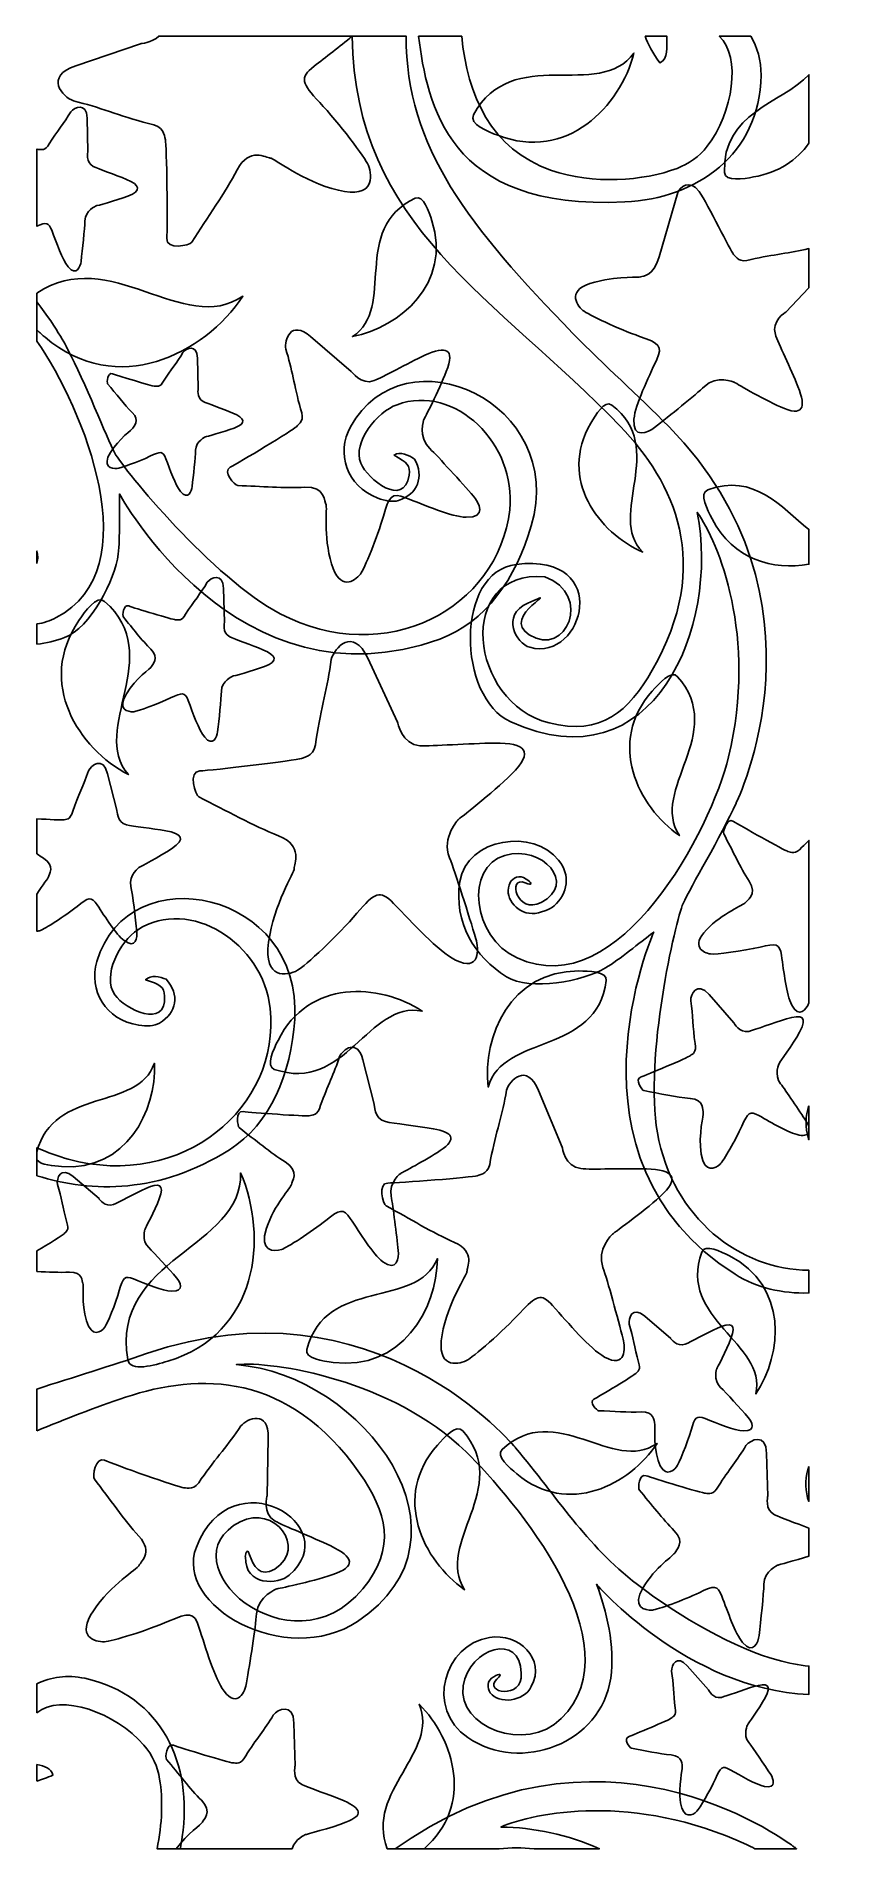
# Model space of a CAD drawing. Header units: centimetres. Extents: x -26.8 to -19, y -8.8 to 8.8.
import ezdxf

# ---------------------------------------------------------------- set-up
doc = ezdxf.new("R2010")
doc.units = ezdxf.units.CM
doc.header["$MEASUREMENT"] = 0
doc.layers.add('layer 1', color=7, linetype='Continuous')

msp = doc.modelspace()

# ---------------------------------------------------------------- linework, layer by layer
at = {"layer": 'layer 1', "color": 250}
for points, knots in [([(-23.74059, 8.80339), (-23.85845, 8.70286), (-23.99642, 8.59999), (-24.10881, 8.5117), (-24.10881, 8.5117), (-24.25322, 8.39825), (-24.23007, 8.34705), (-24.05419, 8.16012), (-24.05419, 8.16012), (-23.87107, 7.96549), (-23.60987, 7.62093), (-23.58117, 7.54918), (-23.58117, 7.54918), (-23.53845, 7.44238), (-23.52421, 7.22165), (-23.8731, 7.30709), (-23.8731, 7.30709), (-24.22199, 7.39253), (-24.49967, 7.62038), (-24.53528, 7.62038), (-24.53528, 7.62038), (-24.57088, 7.62038), (-24.73792, 7.73266), (-24.85568, 7.50646), (-24.85568, 7.50646), (-24.97344, 7.28025), (-25.14137, 7.04677), (-25.29713, 6.80156), (-25.29713, 6.80156), (-25.31622, 6.77151), (-25.54634, 6.72324), (-25.53922, 6.83716), (-25.53922, 6.83716), (-25.5321, 6.95108), (-25.53922, 7.74854), (-25.55346, 7.79838), (-25.55346, 7.79838), (-25.5677, 7.84822), (-25.56058, 7.92655), (-25.71723, 7.95503), (-25.71723, 7.95503), (-26.00855, 8.03335), (-26.19097, 8.11457), (-26.44647, 8.17517), (-26.44647, 8.17517), (-26.55087, 8.21452), (-26.73385, 8.41125), (-26.42212, 8.51752), (-26.42212, 8.51752), (-26.42212, 8.51752), (-25.79555, 8.73113), (-25.79555, 8.73113), (-25.79555, 8.73113), (-25.79555, 8.73113), (-25.68817, 8.73831), (-25.61552, 8.80339), (-25.61552, 8.80339), (-25.61552, 8.80339), (-23.74059, 8.80339), (-23.74059, 8.80339)], [0, 0, 0, 0, 0.0625, 0.0625, 0.0625, 0.0625, 0.125, 0.125, 0.125, 0.125, 0.1875, 0.1875, 0.1875, 0.1875, 0.25, 0.25, 0.25, 0.25, 0.3125, 0.3125, 0.3125, 0.3125, 0.375, 0.375, 0.375, 0.375, 0.4375, 0.4375, 0.4375, 0.4375, 0.5, 0.5, 0.5, 0.5, 0.5625, 0.5625, 0.5625, 0.5625, 0.625, 0.625, 0.625, 0.625, 0.6875, 0.6875, 0.6875, 0.6875, 0.75, 0.75, 0.75, 0.75, 0.8125, 0.8125, 0.8125, 0.8125, 0.875, 0.875, 0.875, 0.875, 1, 1, 1, 1]), ([(-23.73783, 8.80339), (-23.71644, 6.95179), (-22.3327, 6.26567), (-21.13373, 5.01452), (-21.13373, 5.01452), (-20.60992, 4.4679), (-20.22818, 3.68593), (-20.82278, 2.64455), (-20.82278, 2.64455), (-21.04981, 2.24693), (-21.31791, 2.00542), (-21.82498, 2.13312), (-21.82498, 2.13312), (-22.60608, 2.32982), (-22.73957, 3.62189), (-21.86783, 3.55321), (-21.86783, 3.55321), (-21.39821, 3.38095), (-21.65747, 2.76314), (-22.01792, 2.98789), (-22.01792, 2.98789), (-22.31316, 3.17197), (-21.64791, 3.4672), (-22.03294, 3.29605), (-22.03294, 3.29605), (-22.29784, 3.1783), (-22.14617, 2.90404), (-22.01216, 2.86765), (-22.01216, 2.86765), (-21.48691, 2.72501), (-21.20346, 3.78418), (-22.14446, 3.67348), (-22.14446, 3.67348), (-22.73997, 3.60342), (-22.71958, 2.37893), (-22.19831, 2.14334), (-22.19831, 2.14334), (-20.80374, 1.51309), (-20.17025, 3.0708), (-20.38533, 4.17769), (-20.38533, 4.17769), (-20.18182, 3.88811), (-19.79894, 2.97938), (-20.08134, 1.80439), (-20.08134, 1.80439), (-20.2494, 1.10515), (-21.13638, -0.60599), (-22.13502, -0.15013), (-22.13502, -0.15013), (-22.57764, 0.05192), (-22.64176, 0.73392), (-22.25597, 0.84636), (-22.25597, 0.84636), (-21.89388, 0.9519), (-21.54556, 0.56919), (-21.90391, 0.39002), (-21.90391, 0.39002), (-22.13721, 0.26285), (-22.23496, 0.65257), (-22.05753, 0.57969), (-22.05753, 0.57969), (-21.97834, 0.54717), (-21.99598, 0.58358), (-22.04935, 0.61708), (-22.04935, 0.61708), (-22.1105, 0.66579), (-22.18021, 0.62574), (-22.20358, 0.58168), (-22.20358, 0.58168), (-22.27165, 0.45335), (-22.1526, 0.28331), (-21.9894, 0.28156), (-21.9894, 0.28156), (-21.91351, 0.28074), (-21.81126, 0.32515), (-21.77775, 0.35575), (-21.77775, 0.35575), (-21.63863, 0.48276), (-21.6178, 0.65236), (-21.73286, 0.79947), (-21.73286, 0.79947), (-21.97429, 1.10817), (-22.62113, 1.02331), (-22.69197, 0.59185), (-22.69197, 0.59185), (-22.75724, 0.19429), (-22.54662, -0.14132), (-22.24068, -0.33163), (-22.24068, -0.33163), (-22.00971, -0.4753), (-21.48914, -0.37382), (-21.27849, -0.24743), (-21.27849, -0.24743), (-21.13841, -0.16339), (-20.94944, -0.00365), (-20.80943, 0.10136), (-20.80943, 0.10136), (-20.80943, 0.10136), (-21.78205, -2.10351), (-20.0177, -3.22222), (-20.0177, -3.22222), (-19.80684, -3.35592), (-19.56014, -3.41105), (-19.30135, -3.40412), (-19.30135, -3.40412), (-19.30135, -3.40412), (-19.30135, -3.1834), (-19.30135, -3.1834), (-19.30135, -3.1834), (-19.96639, -3.1811), (-20.62258, -2.68386), (-20.77334, -1.84707), (-20.77334, -1.84707), (-20.90343, -1.12503), (-20.59647, 0.21762), (-20.52431, 0.37799), (-20.52431, 0.37799), (-20.45214, 0.53835), (-20.15369, 1.03309), (-20.00936, 1.35382), (-20.00936, 1.35382), (-20.00936, 1.35382), (-19.021, 3.33646), (-20.66279, 5.01123), (-20.66279, 5.01123), (-20.96243, 5.31689), (-21.28923, 5.60386), (-21.59406, 5.91657), (-21.59406, 5.91657), (-22.59482, 6.94318), (-23.22102, 7.72771), (-23.21395, 8.80339), (-23.21395, 8.80339), (-23.21395, 8.80339), (-23.73783, 8.80339), (-23.73783, 8.80339)], [0, 0, 0, 0, 0.02857143, 0.02857143, 0.02857143, 0.02857143, 0.05714286, 0.05714286, 0.05714286, 0.05714286, 0.08571429, 0.08571429, 0.08571429, 0.08571429, 0.11428571, 0.11428571, 0.11428571, 0.11428571, 0.14285714, 0.14285714, 0.14285714, 0.14285714, 0.17142857, 0.17142857, 0.17142857, 0.17142857, 0.2, 0.2, 0.2, 0.2, 0.22857143, 0.22857143, 0.22857143, 0.22857143, 0.25714286, 0.25714286, 0.25714286, 0.25714286, 0.28571429, 0.28571429, 0.28571429, 0.28571429, 0.31428571, 0.31428571, 0.31428571, 0.31428571, 0.34285714, 0.34285714, 0.34285714, 0.34285714, 0.37142857, 0.37142857, 0.37142857, 0.37142857, 0.4, 0.4, 0.4, 0.4, 0.42857143, 0.42857143, 0.42857143, 0.42857143, 0.45714286, 0.45714286, 0.45714286, 0.45714286, 0.48571429, 0.48571429, 0.48571429, 0.48571429, 0.51428571, 0.51428571, 0.51428571, 0.51428571, 0.54285714, 0.54285714, 0.54285714, 0.54285714, 0.57142857, 0.57142857, 0.57142857, 0.57142857, 0.6, 0.6, 0.6, 0.6, 0.62857143, 0.62857143, 0.62857143, 0.62857143, 0.65714286, 0.65714286, 0.65714286, 0.65714286, 0.68571429, 0.68571429, 0.68571429, 0.68571429, 0.71428571, 0.71428571, 0.71428571, 0.71428571, 0.74285714, 0.74285714, 0.74285714, 0.74285714, 0.77142857, 0.77142857, 0.77142857, 0.77142857, 0.8, 0.8, 0.8, 0.8, 0.82857143, 0.82857143, 0.82857143, 0.82857143, 0.85714286, 0.85714286, 0.85714286, 0.85714286, 0.88571429, 0.88571429, 0.88571429, 0.88571429, 0.91428571, 0.91428571, 0.91428571, 0.91428571, 0.94285714, 0.94285714, 0.94285714, 0.94285714, 1, 1, 1, 1]), ([(-23.09461, 8.80339), (-23.00512, 8.14632), (-22.8265, 7.1086), (-21.08975, 7.19381), (-21.08975, 7.19381), (-20.38707, 7.22829), (-19.78002, 7.65346), (-19.76669, 8.42437), (-19.76669, 8.42437), (-19.76418, 8.56976), (-19.80223, 8.69645), (-19.8657, 8.80339), (-19.8657, 8.80339), (-19.8657, 8.80339), (-20.17219, 8.80339), (-20.17219, 8.80339), (-20.17219, 8.80339), (-19.95623, 8.60507), (-20.03871, 8.05864), (-20.28906, 7.73525), (-20.28906, 7.73525), (-20.36879, 7.63225), (-20.46964, 7.56256), (-20.58253, 7.51972), (-20.58253, 7.51972), (-20.90414, 7.39769), (-21.40241, 7.36027), (-21.80338, 7.50027), (-21.80338, 7.50027), (-22.39116, 7.70551), (-22.61897, 8.2331), (-22.67463, 8.80339), (-22.67463, 8.80339), (-22.67463, 8.80339), (-23.09461, 8.80339), (-23.09461, 8.80339)], [0, 0, 0, 0, 0.1, 0.1, 0.1, 0.1, 0.2, 0.2, 0.2, 0.2, 0.3, 0.3, 0.3, 0.3, 0.4, 0.4, 0.4, 0.4, 0.5, 0.5, 0.5, 0.5, 0.6, 0.6, 0.6, 0.6, 0.7, 0.7, 0.7, 0.7, 0.8, 0.8, 0.8, 0.8, 1, 1, 1, 1]), ([(-20.89292, 8.80339), (-20.86591, 8.72797), (-20.81958, 8.64192), (-20.74929, 8.54456), (-20.74929, 8.54456), (-20.66488, 8.57973), (-20.68243, 8.70078), (-20.68026, 8.80339), (-20.68026, 8.80339), (-20.68026, 8.80339), (-20.89292, 8.80339), (-20.89292, 8.80339)], [0, 0, 0, 0, 0.25, 0.25, 0.25, 0.25, 0.5, 0.5, 0.5, 0.5, 1, 1, 1, 1]), ([(-22.32469, 7.84156), (-21.65065, 7.58224), (-21.13453, 8.12155), (-21.00103, 8.63956), (-21.00103, 8.63956), (-21.34332, 8.17167), (-22.18365, 8.73571), (-22.55972, 8.03942), (-22.55972, 8.03942), (-22.60775, 7.95051), (-22.42037, 7.87837), (-22.32469, 7.84156)], [0, 0, 0, 0, 0.25, 0.25, 0.25, 0.25, 0.5, 0.5, 0.5, 0.5, 1, 1, 1, 1]), ([(-19.83955, 7.43621), (-19.59238, 7.47993), (-19.41678, 7.6024), (-19.30135, 7.76338), (-19.30135, 7.76338), (-19.30135, 7.76338), (-19.30135, 8.42876), (-19.30135, 8.42876), (-19.30135, 8.42876), (-19.56808, 8.15109), (-20.14731, 8.0589), (-20.12004, 7.48072), (-20.12004, 7.48072), (-20.11565, 7.38741), (-19.93287, 7.4197), (-19.83955, 7.43621)], [0, 0, 0, 0, 0.2, 0.2, 0.2, 0.2, 0.4, 0.4, 0.4, 0.4, 0.6, 0.6, 0.6, 0.6, 1, 1, 1, 1]), ([(-26.49811, 6.56392), (-26.5563, 6.63408), (-26.61177, 6.79944), (-26.65709, 6.91849), (-26.65709, 6.91849), (-26.68639, 6.99548), (-26.71181, 6.99967), (-26.80176, 6.95817), (-26.80176, 6.95817), (-26.80176, 6.95817), (-26.80176, 7.70785), (-26.80176, 7.70785), (-26.80176, 7.70785), (-26.79109, 7.70525), (-26.78383, 7.70376), (-26.78097, 7.70369), (-26.78097, 7.70369), (-26.7554, 7.70308), (-26.71955, 7.68823), (-26.68314, 7.75783), (-26.68314, 7.75783), (-26.60347, 7.88355), (-26.53843, 7.95755), (-26.47238, 8.069), (-26.47238, 8.069), (-26.43851, 8.1124), (-26.31898, 8.1697), (-26.31469, 8.00727), (-26.31469, 8.00727), (-26.31469, 8.00727), (-26.30608, 7.68077), (-26.30608, 7.68077), (-26.30608, 7.68077), (-26.30608, 7.68077), (-26.33073, 7.57807), (-26.25442, 7.53956), (-26.25442, 7.53956), (-26.20435, 7.51429), (-26.03915, 7.45835), (-25.93206, 7.41293), (-25.93206, 7.41293), (-25.80056, 7.35716), (-25.77797, 7.30401), (-25.91803, 7.24983), (-25.91803, 7.24983), (-26.03395, 7.20498), (-26.22691, 7.15566), (-26.22691, 7.15566), (-26.22691, 7.15566), (-26.22691, 7.15566), (-26.3327, 7.11136), (-26.33515, 7.00909), (-26.33515, 7.00909), (-26.3369, 6.93559), (-26.35981, 6.7278), (-26.37256, 6.61673), (-26.37256, 6.61673), (-26.37813, 6.56821), (-26.41619, 6.46515), (-26.49811, 6.56392)], [0, 0, 0, 0, 0.0625, 0.0625, 0.0625, 0.0625, 0.125, 0.125, 0.125, 0.125, 0.1875, 0.1875, 0.1875, 0.1875, 0.25, 0.25, 0.25, 0.25, 0.3125, 0.3125, 0.3125, 0.3125, 0.375, 0.375, 0.375, 0.375, 0.4375, 0.4375, 0.4375, 0.4375, 0.5, 0.5, 0.5, 0.5, 0.5625, 0.5625, 0.5625, 0.5625, 0.625, 0.625, 0.625, 0.625, 0.6875, 0.6875, 0.6875, 0.6875, 0.75, 0.75, 0.75, 0.75, 0.8125, 0.8125, 0.8125, 0.8125, 0.875, 0.875, 0.875, 0.875, 1, 1, 1, 1]), ([(-21.00097, 5.08525), (-20.98728, 5.22968), (-20.8632, 5.47801), (-20.77993, 5.66288), (-20.77993, 5.66288), (-20.72069, 5.79436), (-20.75543, 5.82157), (-20.94583, 5.88768), (-20.94583, 5.88768), (-21.14407, 5.95652), (-21.45118, 6.1013), (-21.49726, 6.14079), (-21.49726, 6.14079), (-21.56584, 6.19958), (-21.65604, 6.34801), (-21.38216, 6.41546), (-21.38216, 6.41546), (-21.10827, 6.48292), (-20.96117, 6.45244), (-20.93639, 6.46539), (-20.93639, 6.46539), (-20.91162, 6.47834), (-20.8103, 6.4688), (-20.75485, 6.66123), (-20.75485, 6.66123), (-20.75485, 6.66123), (-20.57501, 7.2853), (-20.57501, 7.2853), (-20.57501, 7.2853), (-20.56081, 7.3346), (-20.45664, 7.42255), (-20.3685, 7.29594), (-20.3685, 7.29594), (-20.28035, 7.16934), (-20.06206, 6.71432), (-20.03402, 6.68481), (-20.03402, 6.68481), (-20.00598, 6.6553), (-19.98244, 6.59821), (-19.86307, 6.63537), (-19.86307, 6.63537), (-19.6419, 6.6846), (-19.48909, 6.69574), (-19.30135, 6.74103), (-19.30135, 6.74103), (-19.30135, 6.74103), (-19.30135, 6.36007), (-19.30135, 6.36007), (-19.30135, 6.36007), (-19.30135, 6.36007), (-19.52624, 6.12374), (-19.52624, 6.12374), (-19.52624, 6.12374), (-19.52624, 6.12374), (-19.66972, 6.03613), (-19.62738, 5.90684), (-19.62738, 5.90684), (-19.59959, 5.822), (-19.47703, 5.57292), (-19.40789, 5.40118), (-19.40789, 5.40118), (-19.32299, 5.19027), (-19.35753, 5.1051), (-19.57599, 5.20209), (-19.57599, 5.20209), (-19.75679, 5.28236), (-20.0292, 5.44445), (-20.0292, 5.44445), (-20.0292, 5.44445), (-20.0292, 5.44445), (-20.19802, 5.51394), (-20.31604, 5.40178), (-20.31604, 5.40178), (-20.40087, 5.32116), (-20.66084, 5.1135), (-20.80036, 5.00307), (-20.80036, 5.00307), (-20.86131, 4.95483), (-21.02025, 4.88192), (-21.00097, 5.08525)], [0, 0, 0, 0, 0.04761905, 0.04761905, 0.04761905, 0.04761905, 0.0952381, 0.0952381, 0.0952381, 0.0952381, 0.14285714, 0.14285714, 0.14285714, 0.14285714, 0.19047619, 0.19047619, 0.19047619, 0.19047619, 0.23809524, 0.23809524, 0.23809524, 0.23809524, 0.28571429, 0.28571429, 0.28571429, 0.28571429, 0.33333333, 0.33333333, 0.33333333, 0.33333333, 0.38095238, 0.38095238, 0.38095238, 0.38095238, 0.42857143, 0.42857143, 0.42857143, 0.42857143, 0.47619048, 0.47619048, 0.47619048, 0.47619048, 0.52380952, 0.52380952, 0.52380952, 0.52380952, 0.57142857, 0.57142857, 0.57142857, 0.57142857, 0.61904762, 0.61904762, 0.61904762, 0.61904762, 0.66666667, 0.66666667, 0.66666667, 0.66666667, 0.71428571, 0.71428571, 0.71428571, 0.71428571, 0.76190476, 0.76190476, 0.76190476, 0.76190476, 0.80952381, 0.80952381, 0.80952381, 0.80952381, 0.85714286, 0.85714286, 0.85714286, 0.85714286, 0.9047619, 0.9047619, 0.9047619, 0.9047619, 1, 1, 1, 1]), ([(-22.9639, 7.01171), (-22.77027, 6.40419), (-23.27236, 5.97724), (-23.73584, 5.88642), (-23.73584, 5.88642), (-23.30571, 6.16386), (-23.75929, 6.93374), (-23.12611, 7.22911), (-23.12611, 7.22911), (-23.04525, 7.26684), (-22.99139, 7.09795), (-22.9639, 7.01171)], [0, 0, 0, 0, 0.25, 0.25, 0.25, 0.25, 0.5, 0.5, 0.5, 0.5, 1, 1, 1, 1]), ([(-26.72086, 5.87901), (-26.02269, 5.28531), (-25.1781, 5.71427), (-24.80063, 6.27845), (-24.80063, 6.27845), (-25.37517, 5.8839), (-26.09585, 6.78597), (-26.80176, 6.30733), (-26.80176, 6.30733), (-26.80176, 6.30733), (-26.80176, 5.95), (-26.80176, 5.95), (-26.80176, 5.95), (-26.77287, 5.92324), (-26.74422, 5.89888), (-26.72086, 5.87901)], [0, 0, 0, 0, 0.2, 0.2, 0.2, 0.2, 0.4, 0.4, 0.4, 0.4, 0.6, 0.6, 0.6, 0.6, 1, 1, 1, 1]), ([(-26.80176, 5.84297), (-26.34638, 5.17803), (-25.70867, 3.63076), (-26.61313, 3.15609), (-26.61313, 3.15609), (-26.67389, 3.1242), (-26.73758, 3.10411), (-26.80176, 3.09418), (-26.80176, 3.09418), (-26.80176, 3.09418), (-26.80176, 2.8991), (-26.80176, 2.8991), (-26.80176, 2.8991), (-26.71092, 2.9081), (-26.6208, 2.92936), (-26.53438, 2.9614), (-26.53438, 2.9614), (-26.27934, 3.05596), (-26.04068, 3.5296), (-26.01155, 3.77352), (-26.01155, 3.77352), (-25.99219, 3.93573), (-26.00269, 4.18295), (-25.99993, 4.35794), (-25.99993, 4.35794), (-25.99993, 4.35794), (-24.85289, 2.23858), (-22.88788, 2.94792), (-22.88788, 2.94792), (-22.44545, 3.10763), (-22.14552, 3.53869), (-21.99815, 4.04805), (-21.99815, 4.04805), (-21.65049, 5.2497), (-23.23149, 5.96127), (-23.75527, 5.00814), (-23.75527, 5.00814), (-23.89292, 4.75765), (-23.79884, 4.43464), (-23.48968, 4.31721), (-23.48968, 4.31721), (-23.41755, 4.28982), (-23.34767, 4.27555), (-23.28956, 4.29401), (-23.28956, 4.29401), (-23.10205, 4.35358), (-23.03604, 4.52449), (-23.13368, 4.69678), (-23.13368, 4.69678), (-23.18964, 4.73236), (-23.26998, 4.77469), (-23.33097, 4.73453), (-23.33097, 4.73453), (-23.20346, 4.6611), (-23.16993, 4.63355), (-23.18516, 4.53855), (-23.18516, 4.53855), (-23.23625, 4.21977), (-23.58892, 4.49706), (-23.65443, 4.65536), (-23.65443, 4.65536), (-23.73965, 4.86128), (-23.49415, 5.15344), (-23.3023, 5.2246), (-23.3023, 5.2246), (-22.73933, 5.43341), (-22.13736, 4.83918), (-22.20846, 4.20433), (-22.20846, 4.20433), (-22.31604, 3.24382), (-23.41488, 2.65915), (-24.43771, 3.19297), (-24.43771, 3.19297), (-25.08813, 3.53243), (-25.96139, 4.59749), (-26.04394, 4.75276), (-26.04394, 4.75276), (-26.1265, 4.90803), (-26.33475, 5.44698), (-26.49985, 5.75752), (-26.49985, 5.75752), (-26.49985, 5.75752), (-26.5963, 5.95744), (-26.80176, 6.22201), (-26.80176, 6.22201), (-26.80176, 6.22201), (-26.80176, 5.84297), (-26.80176, 5.84297)], [0, 0, 0, 0, 0.04347826, 0.04347826, 0.04347826, 0.04347826, 0.08695652, 0.08695652, 0.08695652, 0.08695652, 0.13043478, 0.13043478, 0.13043478, 0.13043478, 0.17391304, 0.17391304, 0.17391304, 0.17391304, 0.2173913, 0.2173913, 0.2173913, 0.2173913, 0.26086957, 0.26086957, 0.26086957, 0.26086957, 0.30434783, 0.30434783, 0.30434783, 0.30434783, 0.34782609, 0.34782609, 0.34782609, 0.34782609, 0.39130435, 0.39130435, 0.39130435, 0.39130435, 0.43478261, 0.43478261, 0.43478261, 0.43478261, 0.47826087, 0.47826087, 0.47826087, 0.47826087, 0.52173913, 0.52173913, 0.52173913, 0.52173913, 0.56521739, 0.56521739, 0.56521739, 0.56521739, 0.60869565, 0.60869565, 0.60869565, 0.60869565, 0.65217391, 0.65217391, 0.65217391, 0.65217391, 0.69565217, 0.69565217, 0.69565217, 0.69565217, 0.73913043, 0.73913043, 0.73913043, 0.73913043, 0.7826087, 0.7826087, 0.7826087, 0.7826087, 0.82608696, 0.82608696, 0.82608696, 0.82608696, 0.86956522, 0.86956522, 0.86956522, 0.86956522, 0.91304348, 0.91304348, 0.91304348, 0.91304348, 1, 1, 1, 1]), ([(-22.63133, 4.13035), (-22.77629, 4.13634), (-23.03088, 4.24702), (-23.21991, 4.32034), (-23.21991, 4.32034), (-23.35436, 4.37249), (-23.37968, 4.33635), (-23.43556, 4.14271), (-23.43556, 4.14271), (-23.49376, 3.94108), (-23.62198, 3.6267), (-23.65897, 3.57858), (-23.65897, 3.57858), (-23.71402, 3.50697), (-23.85744, 3.40899), (-23.93937, 3.6789), (-23.93937, 3.6789), (-24.02131, 3.94881), (-23.97853, 4.22762), (-23.99278, 4.25167), (-23.99278, 4.25167), (-24.00703, 4.27572), (-23.99805, 4.43352), (-24.198, 4.42253), (-24.198, 4.42253), (-24.39796, 4.41154), (-24.62292, 4.43152), (-24.85093, 4.4386), (-24.85093, 4.4386), (-24.87887, 4.43947), (-25.0036, 4.57561), (-24.92379, 4.61641), (-24.92379, 4.61641), (-24.84397, 4.6572), (-24.30807, 4.98122), (-24.2801, 5.0108), (-24.2801, 5.0108), (-24.25212, 5.04037), (-24.19636, 5.06691), (-24.23982, 5.18414), (-24.23982, 5.18414), (-24.30353, 5.41231), (-24.32167, 5.56806), (-24.38301, 5.76493), (-24.38301, 5.76493), (-24.39821, 5.85121), (-24.33855, 6.05358), (-24.14197, 5.88552), (-24.14197, 5.88552), (-24.14197, 5.88552), (-23.74685, 5.54772), (-23.74685, 5.54772), (-23.74685, 5.54772), (-23.74685, 5.54772), (-23.65172, 5.40911), (-23.52488, 5.45827), (-23.52488, 5.45827), (-23.44164, 5.49053), (-23.19943, 5.62618), (-23.03161, 5.70436), (-23.03161, 5.70436), (-22.82552, 5.80036), (-22.73863, 5.77041), (-22.82386, 5.5471), (-22.82386, 5.5471), (-22.89439, 5.36228), (-23.04175, 5.08162), (-23.04175, 5.08162), (-23.04175, 5.08162), (-23.04175, 5.08162), (-23.10215, 4.90935), (-22.98387, 4.79747), (-22.98387, 4.79747), (-22.89885, 4.71705), (-22.67765, 4.4685), (-22.55995, 4.33505), (-22.55995, 4.33505), (-22.50853, 4.27675), (-22.42727, 4.12192), (-22.63133, 4.13035)], [0, 0, 0, 0, 0.04761905, 0.04761905, 0.04761905, 0.04761905, 0.0952381, 0.0952381, 0.0952381, 0.0952381, 0.14285714, 0.14285714, 0.14285714, 0.14285714, 0.19047619, 0.19047619, 0.19047619, 0.19047619, 0.23809524, 0.23809524, 0.23809524, 0.23809524, 0.28571429, 0.28571429, 0.28571429, 0.28571429, 0.33333333, 0.33333333, 0.33333333, 0.33333333, 0.38095238, 0.38095238, 0.38095238, 0.38095238, 0.42857143, 0.42857143, 0.42857143, 0.42857143, 0.47619048, 0.47619048, 0.47619048, 0.47619048, 0.52380952, 0.52380952, 0.52380952, 0.52380952, 0.57142857, 0.57142857, 0.57142857, 0.57142857, 0.61904762, 0.61904762, 0.61904762, 0.61904762, 0.66666667, 0.66666667, 0.66666667, 0.66666667, 0.71428571, 0.71428571, 0.71428571, 0.71428571, 0.76190476, 0.76190476, 0.76190476, 0.76190476, 0.80952381, 0.80952381, 0.80952381, 0.80952381, 0.85714286, 0.85714286, 0.85714286, 0.85714286, 0.9047619, 0.9047619, 0.9047619, 0.9047619, 1, 1, 1, 1]), ([(-25.40565, 4.38195), (-25.45785, 4.44487), (-25.50759, 4.59318), (-25.54824, 4.69995), (-25.54824, 4.69995), (-25.57715, 4.7759), (-25.60183, 4.77286), (-25.70395, 4.72318), (-25.70395, 4.72318), (-25.81029, 4.67145), (-25.99024, 4.60647), (-26.02434, 4.6038), (-26.02434, 4.6038), (-26.07508, 4.59982), (-26.1702, 4.62287), (-26.08816, 4.759), (-26.08816, 4.759), (-26.00613, 4.89514), (-25.87331, 4.98244), (-25.86862, 4.99748), (-25.86862, 4.99748), (-25.86393, 5.01252), (-25.7945, 5.06831), (-25.87455, 5.14784), (-25.87455, 5.14784), (-25.9546, 5.22738), (-26.03113, 5.32906), (-26.1142, 5.42716), (-26.1142, 5.42716), (-26.12438, 5.43918), (-26.11448, 5.54275), (-26.06729, 5.52474), (-26.06729, 5.52474), (-26.0201, 5.50673), (-25.68227, 5.40472), (-25.65934, 5.40418), (-25.65934, 5.40418), (-25.63641, 5.40363), (-25.60426, 5.39031), (-25.5716, 5.45273), (-25.5716, 5.45273), (-25.50015, 5.56549), (-25.44182, 5.63185), (-25.38257, 5.73181), (-25.38257, 5.73181), (-25.3522, 5.77073), (-25.245, 5.82213), (-25.24115, 5.67644), (-25.24115, 5.67644), (-25.24115, 5.67644), (-25.23343, 5.38362), (-25.23343, 5.38362), (-25.23343, 5.38362), (-25.23343, 5.38362), (-25.25554, 5.29151), (-25.1871, 5.25697), (-25.1871, 5.25697), (-25.14219, 5.23431), (-24.99402, 5.18413), (-24.89798, 5.1434), (-24.89798, 5.1434), (-24.78004, 5.09338), (-24.75978, 5.04572), (-24.8854, 4.99712), (-24.8854, 4.99712), (-24.98936, 4.9569), (-25.16242, 4.91266), (-25.16242, 4.91266), (-25.16242, 4.91266), (-25.16242, 4.91266), (-25.25731, 4.87293), (-25.2595, 4.78121), (-25.2595, 4.78121), (-25.26107, 4.71529), (-25.28162, 4.52893), (-25.29305, 4.42931), (-25.29305, 4.42931), (-25.29804, 4.3858), (-25.33218, 4.29336), (-25.40565, 4.38195)], [0, 0, 0, 0, 0.04761905, 0.04761905, 0.04761905, 0.04761905, 0.0952381, 0.0952381, 0.0952381, 0.0952381, 0.14285714, 0.14285714, 0.14285714, 0.14285714, 0.19047619, 0.19047619, 0.19047619, 0.19047619, 0.23809524, 0.23809524, 0.23809524, 0.23809524, 0.28571429, 0.28571429, 0.28571429, 0.28571429, 0.33333333, 0.33333333, 0.33333333, 0.33333333, 0.38095238, 0.38095238, 0.38095238, 0.38095238, 0.42857143, 0.42857143, 0.42857143, 0.42857143, 0.47619048, 0.47619048, 0.47619048, 0.47619048, 0.52380952, 0.52380952, 0.52380952, 0.52380952, 0.57142857, 0.57142857, 0.57142857, 0.57142857, 0.61904762, 0.61904762, 0.61904762, 0.61904762, 0.66666667, 0.66666667, 0.66666667, 0.66666667, 0.71428571, 0.71428571, 0.71428571, 0.71428571, 0.76190476, 0.76190476, 0.76190476, 0.76190476, 0.80952381, 0.80952381, 0.80952381, 0.80952381, 0.85714286, 0.85714286, 0.85714286, 0.85714286, 0.9047619, 0.9047619, 0.9047619, 0.9047619, 1, 1, 1, 1]), ([(-21.41989, 5.04541), (-21.73718, 4.50012), (-21.34377, 3.98008), (-20.91558, 3.79299), (-20.91558, 3.79299), (-21.27153, 4.15319), (-20.66835, 4.79955), (-21.2166, 5.22061), (-21.2166, 5.22061), (-21.28661, 5.27439), (-21.37485, 5.12281), (-21.41989, 5.04541)], [0, 0, 0, 0, 0.25, 0.25, 0.25, 0.25, 0.5, 0.5, 0.5, 0.5, 1, 1, 1, 1]), ([(-20.24202, 4.11577), (-20.03333, 3.71672), (-19.65261, 3.61374), (-19.30135, 3.67426), (-19.30135, 3.67426), (-19.30135, 3.67426), (-19.30135, 4.01255), (-19.30135, 4.01255), (-19.30135, 4.01255), (-19.57432, 4.22796), (-19.83217, 4.56364), (-20.28428, 4.39661), (-20.28428, 4.39661), (-20.37191, 4.36424), (-20.28594, 4.19975), (-20.24202, 4.11577)], [0, 0, 0, 0, 0.2, 0.2, 0.2, 0.2, 0.4, 0.4, 0.4, 0.4, 0.6, 0.6, 0.6, 0.6, 1, 1, 1, 1]), ([(-26.80176, 3.6804), (-26.79555, 3.70773), (-26.79283, 3.7321), (-26.79415, 3.74836), (-26.79415, 3.74836), (-26.79565, 3.76696), (-26.79822, 3.78489), (-26.80176, 3.80211), (-26.80176, 3.80211), (-26.80176, 3.80211), (-26.80176, 3.6804), (-26.80176, 3.6804)], [0, 0, 0, 0, 0.25, 0.25, 0.25, 0.25, 0.5, 0.5, 0.5, 0.5, 1, 1, 1, 1]), ([(-25.17166, 1.99505), (-25.22986, 2.06521), (-25.28532, 2.23057), (-25.33064, 2.34962), (-25.33064, 2.34962), (-25.36288, 2.4343), (-25.39039, 2.43091), (-25.50426, 2.37552), (-25.50426, 2.37552), (-25.62283, 2.31784), (-25.82347, 2.2454), (-25.86149, 2.24241), (-25.86149, 2.24241), (-25.91807, 2.23797), (-26.02412, 2.26367), (-25.93265, 2.41546), (-25.93265, 2.41546), (-25.84118, 2.56725), (-25.69309, 2.6646), (-25.68786, 2.68137), (-25.68786, 2.68137), (-25.68264, 2.69814), (-25.60522, 2.76034), (-25.69448, 2.84901), (-25.69448, 2.84901), (-25.78374, 2.93769), (-25.86906, 3.05107), (-25.96169, 3.16045), (-25.96169, 3.16045), (-25.97304, 3.17385), (-25.96199, 3.28933), (-25.90937, 3.26925), (-25.90937, 3.26925), (-25.85676, 3.24917), (-25.48009, 3.13543), (-25.45452, 3.13482), (-25.45452, 3.13482), (-25.42896, 3.13421), (-25.39311, 3.11936), (-25.35669, 3.18896), (-25.35669, 3.18896), (-25.27703, 3.31469), (-25.21199, 3.38868), (-25.14593, 3.50013), (-25.14593, 3.50013), (-25.11207, 3.54353), (-24.99254, 3.60083), (-24.98825, 3.4384), (-24.98825, 3.4384), (-24.98825, 3.4384), (-24.97963, 3.1119), (-24.97963, 3.1119), (-24.97963, 3.1119), (-24.97963, 3.1119), (-25.00429, 3.0092), (-24.92798, 2.97069), (-24.92798, 2.97069), (-24.8779, 2.94542), (-24.7127, 2.88948), (-24.60562, 2.84406), (-24.60562, 2.84406), (-24.47411, 2.78829), (-24.45153, 2.73515), (-24.59159, 2.68096), (-24.59159, 2.68096), (-24.7075, 2.63611), (-24.90046, 2.58679), (-24.90046, 2.58679), (-24.90046, 2.58679), (-24.90046, 2.58679), (-25.00626, 2.5425), (-25.0087, 2.44023), (-25.0087, 2.44023), (-25.01045, 2.36672), (-25.03336, 2.15893), (-25.04611, 2.04787), (-25.04611, 2.04787), (-25.05168, 1.99934), (-25.08974, 1.89628), (-25.17166, 1.99505)], [0, 0, 0, 0, 0.04761905, 0.04761905, 0.04761905, 0.04761905, 0.0952381, 0.0952381, 0.0952381, 0.0952381, 0.14285714, 0.14285714, 0.14285714, 0.14285714, 0.19047619, 0.19047619, 0.19047619, 0.19047619, 0.23809524, 0.23809524, 0.23809524, 0.23809524, 0.28571429, 0.28571429, 0.28571429, 0.28571429, 0.33333333, 0.33333333, 0.33333333, 0.33333333, 0.38095238, 0.38095238, 0.38095238, 0.38095238, 0.42857143, 0.42857143, 0.42857143, 0.42857143, 0.47619048, 0.47619048, 0.47619048, 0.47619048, 0.52380952, 0.52380952, 0.52380952, 0.52380952, 0.57142857, 0.57142857, 0.57142857, 0.57142857, 0.61904762, 0.61904762, 0.61904762, 0.61904762, 0.66666667, 0.66666667, 0.66666667, 0.66666667, 0.71428571, 0.71428571, 0.71428571, 0.71428571, 0.76190476, 0.76190476, 0.76190476, 0.76190476, 0.80952381, 0.80952381, 0.80952381, 0.80952381, 0.85714286, 0.85714286, 0.85714286, 0.85714286, 0.9047619, 0.9047619, 0.9047619, 0.9047619, 1, 1, 1, 1]), ([(-26.39403, 3.12715), (-26.80805, 2.52052), (-26.39471, 1.88377), (-25.91315, 1.63072), (-25.91315, 1.63072), (-26.29636, 2.07874), (-25.54192, 2.77883), (-26.14333, 3.3136), (-26.14333, 3.3136), (-26.22012, 3.38189), (-26.33526, 3.21327), (-26.39403, 3.12715)], [0, 0, 0, 0, 0.25, 0.25, 0.25, 0.25, 0.5, 0.5, 0.5, 0.5, 1, 1, 1, 1]), ([(-22.7345, -0.16983), (-22.90513, -0.08336), (-23.15002, 0.18864), (-23.3367, 0.37999), (-23.3367, 0.37999), (-23.46948, 0.51608), (-23.51962, 0.48657), (-23.69257, 0.28483), (-23.69257, 0.28483), (-23.87265, 0.07476), (-24.19841, -0.23228), (-24.2691, -0.26977), (-24.2691, -0.26977), (-24.37431, -0.32557), (-24.59995, -0.36468), (-24.55063, 0.00394), (-24.55063, 0.00394), (-24.50132, 0.37255), (-24.29752, 0.68364), (-24.30147, 0.72028), (-24.30147, 0.72028), (-24.30541, 0.75693), (-24.20833, 0.94133), (-24.45422, 1.0375), (-24.45422, 1.0375), (-24.70012, 1.13367), (-24.95907, 1.28067), (-25.22875, 1.41387), (-25.22875, 1.41387), (-25.26179, 1.43019), (-25.33697, 1.66173), (-25.21891, 1.66702), (-25.21891, 1.66702), (-25.10085, 1.67231), (-24.28072, 1.76795), (-24.23099, 1.78813), (-24.23099, 1.78813), (-24.18126, 1.80831), (-24.09984, 1.80965), (-24.08787, 1.97406), (-24.08787, 1.97406), (-24.03951, 2.28263), (-23.9761, 2.47941), (-23.94202, 2.74913), (-23.94202, 2.74913), (-23.91307, 2.86096), (-23.73082, 3.07111), (-23.5869, 2.76199), (-23.5869, 2.76199), (-23.5869, 2.76199), (-23.29762, 2.14064), (-23.29762, 2.14064), (-23.29762, 2.14064), (-23.29762, 2.14064), (-23.2593, 1.92232), (-23.08024, 1.91193), (-23.08024, 1.91193), (-22.96273, 1.90511), (-22.59798, 1.93539), (-22.35389, 1.9374), (-22.35389, 1.9374), (-22.05414, 1.93986), (-21.96628, 1.85641), (-22.19066, 1.63512), (-22.19066, 1.63512), (-22.37635, 1.45197), (-22.70662, 1.19585), (-22.70662, 1.19585), (-22.70662, 1.19585), (-22.70662, 1.19585), (-22.87331, 1.02222), (-22.79259, 0.8233), (-22.79259, 0.8233), (-22.73458, 0.68032), (-22.60513, 0.26117), (-22.53691, 0.03671), (-22.53691, 0.03671), (-22.50711, -0.06135), (-22.4943, -0.29154), (-22.7345, -0.16983)], [0, 0, 0, 0, 0.04761905, 0.04761905, 0.04761905, 0.04761905, 0.0952381, 0.0952381, 0.0952381, 0.0952381, 0.14285714, 0.14285714, 0.14285714, 0.14285714, 0.19047619, 0.19047619, 0.19047619, 0.19047619, 0.23809524, 0.23809524, 0.23809524, 0.23809524, 0.28571429, 0.28571429, 0.28571429, 0.28571429, 0.33333333, 0.33333333, 0.33333333, 0.33333333, 0.38095238, 0.38095238, 0.38095238, 0.38095238, 0.42857143, 0.42857143, 0.42857143, 0.42857143, 0.47619048, 0.47619048, 0.47619048, 0.47619048, 0.52380952, 0.52380952, 0.52380952, 0.52380952, 0.57142857, 0.57142857, 0.57142857, 0.57142857, 0.61904762, 0.61904762, 0.61904762, 0.61904762, 0.66666667, 0.66666667, 0.66666667, 0.66666667, 0.71428571, 0.71428571, 0.71428571, 0.71428571, 0.76190476, 0.76190476, 0.76190476, 0.76190476, 0.80952381, 0.80952381, 0.80952381, 0.80952381, 0.85714286, 0.85714286, 0.85714286, 0.85714286, 0.9047619, 0.9047619, 0.9047619, 0.9047619, 1, 1, 1, 1]), ([(-20.82359, 2.44262), (-21.26548, 1.94218), (-20.96453, 1.32121), (-20.55874, 1.03862), (-20.55874, 1.03862), (-20.85382, 1.48596), (-20.09434, 2.03228), (-20.57643, 2.58249), (-20.57643, 2.58249), (-20.63798, 2.65276), (-20.76086, 2.51366), (-20.82359, 2.44262)], [0, 0, 0, 0, 0.25, 0.25, 0.25, 0.25, 0.5, 0.5, 0.5, 0.5, 1, 1, 1, 1]), ([(-25.95435, 0.01907), (-26.03531, 0.08104), (-26.13704, 0.24749), (-26.21616, 0.36598), (-26.21616, 0.36598), (-26.27243, 0.45026), (-26.30159, 0.4397), (-26.41191, 0.35089), (-26.41191, 0.35089), (-26.52679, 0.25842), (-26.72747, 0.12938), (-26.76817, 0.11664), (-26.76817, 0.11664), (-26.77808, 0.11354), (-26.78963, 0.111), (-26.80176, 0.10972), (-26.80176, 0.10972), (-26.80176, 0.10972), (-26.80176, 0.47123), (-26.80176, 0.47123), (-26.80176, 0.47123), (-26.74528, 0.56358), (-26.68937, 0.62608), (-26.6884, 0.63854), (-26.6884, 0.63854), (-26.68689, 0.65813), (-26.61801, 0.74526), (-26.73745, 0.81967), (-26.73745, 0.81967), (-26.75882, 0.83298), (-26.78024, 0.84719), (-26.80176, 0.86209), (-26.80176, 0.86209), (-26.80176, 0.86209), (-26.80176, 1.20245), (-26.80176, 1.20245), (-26.80176, 1.20245), (-26.67971, 1.19447), (-26.56126, 1.18828), (-26.54714, 1.19116), (-26.54714, 1.19116), (-26.51912, 1.19687), (-26.47633, 1.18962), (-26.45399, 1.2746), (-26.45399, 1.2746), (-26.3985, 1.43155), (-26.34605, 1.52845), (-26.30184, 1.66645), (-26.30184, 1.66645), (-26.27575, 1.72221), (-26.15973, 1.81452), (-26.11452, 1.63849), (-26.11452, 1.63849), (-26.11452, 1.63849), (-26.02366, 1.28466), (-26.02366, 1.28466), (-26.02366, 1.28466), (-26.02366, 1.28466), (-26.02491, 1.16653), (-25.93211, 1.14359), (-25.93211, 1.14359), (-25.87121, 1.12854), (-25.67713, 1.10876), (-25.54905, 1.08597), (-25.54905, 1.08597), (-25.39175, 1.05798), (-25.35387, 1.00567), (-25.49305, 0.91164), (-25.49305, 0.91164), (-25.60824, 0.83382), (-25.80631, 0.7319), (-25.80631, 0.7319), (-25.80631, 0.7319), (-25.80631, 0.7319), (-25.91061, 0.65721), (-25.88775, 0.5451), (-25.88775, 0.5451), (-25.87133, 0.46452), (-25.84446, 0.23225), (-25.83064, 0.10798), (-25.83064, 0.10798), (-25.82461, 0.05369), (-25.84039, -0.06818), (-25.95435, 0.01907)], [0, 0, 0, 0, 0.04545455, 0.04545455, 0.04545455, 0.04545455, 0.09090909, 0.09090909, 0.09090909, 0.09090909, 0.13636364, 0.13636364, 0.13636364, 0.13636364, 0.18181818, 0.18181818, 0.18181818, 0.18181818, 0.22727273, 0.22727273, 0.22727273, 0.22727273, 0.27272727, 0.27272727, 0.27272727, 0.27272727, 0.31818182, 0.31818182, 0.31818182, 0.31818182, 0.36363636, 0.36363636, 0.36363636, 0.36363636, 0.40909091, 0.40909091, 0.40909091, 0.40909091, 0.45454545, 0.45454545, 0.45454545, 0.45454545, 0.5, 0.5, 0.5, 0.5, 0.54545455, 0.54545455, 0.54545455, 0.54545455, 0.59090909, 0.59090909, 0.59090909, 0.59090909, 0.63636364, 0.63636364, 0.63636364, 0.63636364, 0.68181818, 0.68181818, 0.68181818, 0.68181818, 0.72727273, 0.72727273, 0.72727273, 0.72727273, 0.77272727, 0.77272727, 0.77272727, 0.77272727, 0.81818182, 0.81818182, 0.81818182, 0.81818182, 0.86363636, 0.86363636, 0.86363636, 0.86363636, 0.90909091, 0.90909091, 0.90909091, 0.90909091, 1, 1, 1, 1]), ([(-19.468, -0.60763), (-19.52098, -0.50453), (-19.54442, -0.28399), (-19.56797, -0.12373), (-19.56797, -0.12373), (-19.58473, -0.00974), (-19.61982, -0.00639), (-19.77642, -0.04388), (-19.77642, -0.04388), (-19.93947, -0.08291), (-20.20849, -0.11773), (-20.2565, -0.11099), (-20.2565, -0.11099), (-20.32797, -0.10096), (-20.45259, -0.03991), (-20.29732, 0.12342), (-20.29732, 0.12342), (-20.14205, 0.28675), (-19.93144, 0.36692), (-19.92034, 0.3863), (-19.92034, 0.3863), (-19.90924, 0.40568), (-19.79604, 0.46164), (-19.88249, 0.59626), (-19.88249, 0.59626), (-19.96895, 0.73089), (-20.04373, 0.8951), (-20.12869, 1.05634), (-20.12869, 1.05634), (-20.13909, 1.0761), (-20.09365, 1.21644), (-20.03384, 1.17705), (-20.03384, 1.17705), (-19.97403, 1.13767), (-19.53762, 0.89297), (-19.50605, 0.88519), (-19.50605, 0.88519), (-19.47447, 0.8774), (-19.43405, 0.84911), (-19.36971, 0.92553), (-19.36971, 0.92553), (-19.34598, 0.94939), (-19.32328, 0.97134), (-19.30135, 0.992), (-19.30135, 0.992), (-19.30135, 0.992), (-19.30135, -0.58647), (-19.30135, -0.58647), (-19.30135, -0.58647), (-19.32598, -0.64713), (-19.39743, -0.74497), (-19.468, -0.60763)], [0, 0, 0, 0, 0.07142857, 0.07142857, 0.07142857, 0.07142857, 0.14285714, 0.14285714, 0.14285714, 0.14285714, 0.21428571, 0.21428571, 0.21428571, 0.21428571, 0.28571429, 0.28571429, 0.28571429, 0.28571429, 0.35714286, 0.35714286, 0.35714286, 0.35714286, 0.42857143, 0.42857143, 0.42857143, 0.42857143, 0.5, 0.5, 0.5, 0.5, 0.57142857, 0.57142857, 0.57142857, 0.57142857, 0.64285714, 0.64285714, 0.64285714, 0.64285714, 0.71428571, 0.71428571, 0.71428571, 0.71428571, 0.78571429, 0.78571429, 0.78571429, 0.78571429, 0.85714286, 0.85714286, 0.85714286, 0.85714286, 1, 1, 1, 1]), ([(-26.80176, -2.26467), (-26.25866, -2.43353), (-25.60926, -2.43913), (-24.93111, -2.01225), (-24.93111, -2.01225), (-24.53304, -1.76168), (-24.33216, -1.27647), (-24.29706, -0.7474), (-24.29706, -0.7474), (-24.21425, 0.5008), (-25.9108, 0.85803), (-26.21877, -0.18501), (-26.21877, -0.18501), (-26.29971, -0.45914), (-26.13877, -0.75458), (-25.81165, -0.80321), (-25.81165, -0.80321), (-25.73534, -0.81456), (-25.66402, -0.81356), (-25.6112, -0.78311), (-25.6112, -0.78311), (-25.44075, -0.68484), (-25.4128, -0.50378), (-25.545, -0.35633), (-25.545, -0.35633), (-25.60727, -0.33354), (-25.6948, -0.30935), (-25.74579, -0.36162), (-25.74579, -0.36162), (-25.60554, -0.40611), (-25.5669, -0.42585), (-25.56147, -0.52191), (-25.56147, -0.52191), (-25.54326, -0.84424), (-25.94704, -0.64873), (-26.04486, -0.5081), (-26.04486, -0.5081), (-26.17213, -0.32514), (-25.99474, 0.01273), (-25.82253, 0.12325), (-25.82253, 0.12325), (-25.31719, 0.44755), (-24.60213, -0.00429), (-24.53591, -0.63967), (-24.53591, -0.63967), (-24.43572, -1.60098), (-25.38422, -2.40699), (-26.49751, -2.1041), (-26.49751, -2.1041), (-26.59321, -2.07806), (-26.69575, -2.03987), (-26.80176, -1.99308), (-26.80176, -1.99308), (-26.80176, -1.99308), (-26.80176, -2.26467), (-26.80176, -2.26467)], [0, 0, 0, 0, 0.06666667, 0.06666667, 0.06666667, 0.06666667, 0.13333333, 0.13333333, 0.13333333, 0.13333333, 0.2, 0.2, 0.2, 0.2, 0.26666667, 0.26666667, 0.26666667, 0.26666667, 0.33333333, 0.33333333, 0.33333333, 0.33333333, 0.4, 0.4, 0.4, 0.4, 0.46666667, 0.46666667, 0.46666667, 0.46666667, 0.53333333, 0.53333333, 0.53333333, 0.53333333, 0.6, 0.6, 0.6, 0.6, 0.66666667, 0.66666667, 0.66666667, 0.66666667, 0.73333333, 0.73333333, 0.73333333, 0.73333333, 0.8, 0.8, 0.8, 0.8, 0.86666667, 0.86666667, 0.86666667, 0.86666667, 1, 1, 1, 1]), ([(-21.53844, -0.27656), (-22.20606, -0.27599), (-22.47288, -0.91237), (-22.41654, -1.40365), (-22.41654, -1.40365), (-22.27608, -0.88648), (-21.36404, -1.09496), (-21.27008, -0.36949), (-21.27008, -0.36949), (-21.25807, -0.27684), (-21.44368, -0.27664), (-21.53844, -0.27656)], [0, 0, 0, 0, 0.25, 0.25, 0.25, 0.25, 0.5, 0.5, 0.5, 0.5, 1, 1, 1, 1]), ([(-24.45877, -0.95037), (-24.16208, -0.35231), (-23.47345, -0.39668), (-23.05863, -0.66583), (-23.05863, -0.66583), (-23.58425, -0.56138), (-23.80357, -1.47087), (-24.49503, -1.23205), (-24.49503, -1.23205), (-24.58333, -1.20156), (-24.50088, -1.03527), (-24.45877, -0.95037)], [0, 0, 0, 0, 0.25, 0.25, 0.25, 0.25, 0.5, 0.5, 0.5, 0.5, 1, 1, 1, 1]), ([(-19.39713, -1.87027), (-19.49696, -1.85189), (-19.66244, -1.75022), (-19.78618, -1.68087), (-19.78618, -1.68087), (-19.87419, -1.63154), (-19.89528, -1.65408), (-19.95301, -1.78273), (-19.95301, -1.78273), (-20.01312, -1.91668), (-20.13282, -2.12186), (-20.16317, -2.15156), (-20.16317, -2.15156), (-20.20833, -2.19576), (-20.3173, -2.24954), (-20.34755, -2.05453), (-20.34755, -2.05453), (-20.3778, -1.85952), (-20.32079, -1.67059), (-20.3283, -1.65253), (-20.3283, -1.65253), (-20.33581, -1.63447), (-20.31408, -1.52604), (-20.45367, -1.51402), (-20.45367, -1.51402), (-20.59326, -1.50199), (-20.74713, -1.46606), (-20.90438, -1.43876), (-20.90438, -1.43876), (-20.92364, -1.43541), (-20.99667, -1.32886), (-20.93738, -1.30844), (-20.93738, -1.30844), (-20.87809, -1.28802), (-20.47504, -1.1162), (-20.45276, -1.09847), (-20.45276, -1.09847), (-20.43048, -1.08073), (-20.38925, -1.06782), (-20.40784, -0.98235), (-20.40784, -0.98235), (-20.42956, -0.81804), (-20.42683, -0.70837), (-20.44998, -0.56597), (-20.44998, -0.56597), (-20.45204, -0.50471), (-20.39084, -0.37039), (-20.27118, -0.50611), (-20.27118, -0.50611), (-20.27118, -0.50611), (-20.03065, -0.77891), (-20.03065, -0.77891), (-20.03065, -0.77891), (-20.03065, -0.77891), (-19.97837, -0.88427), (-19.88568, -0.86267), (-19.88568, -0.86267), (-19.82485, -0.8485), (-19.64375, -0.77832), (-19.51982, -0.74065), (-19.51982, -0.74065), (-19.36764, -0.69439), (-19.31039, -0.72367), (-19.39136, -0.86999), (-19.39136, -0.86999), (-19.45837, -0.99108), (-19.58801, -1.17102), (-19.58801, -1.17102), (-19.58801, -1.17102), (-19.58801, -1.17102), (-19.64677, -1.28442), (-19.57582, -1.37354), (-19.57582, -1.37354), (-19.52483, -1.4376), (-19.39601, -1.63149), (-19.32758, -1.73549), (-19.32758, -1.73549), (-19.31777, -1.7504), (-19.30676, -1.77282), (-19.30135, -1.7953), (-19.30135, -1.7953), (-19.30135, -1.7953), (-19.30135, -1.84234), (-19.30135, -1.84234), (-19.30135, -1.84234), (-19.31002, -1.86652), (-19.33687, -1.88137), (-19.39713, -1.87027)], [0, 0, 0, 0, 0.04347826, 0.04347826, 0.04347826, 0.04347826, 0.08695652, 0.08695652, 0.08695652, 0.08695652, 0.13043478, 0.13043478, 0.13043478, 0.13043478, 0.17391304, 0.17391304, 0.17391304, 0.17391304, 0.2173913, 0.2173913, 0.2173913, 0.2173913, 0.26086957, 0.26086957, 0.26086957, 0.26086957, 0.30434783, 0.30434783, 0.30434783, 0.30434783, 0.34782609, 0.34782609, 0.34782609, 0.34782609, 0.39130435, 0.39130435, 0.39130435, 0.39130435, 0.43478261, 0.43478261, 0.43478261, 0.43478261, 0.47826087, 0.47826087, 0.47826087, 0.47826087, 0.52173913, 0.52173913, 0.52173913, 0.52173913, 0.56521739, 0.56521739, 0.56521739, 0.56521739, 0.60869565, 0.60869565, 0.60869565, 0.60869565, 0.65217391, 0.65217391, 0.65217391, 0.65217391, 0.69565217, 0.69565217, 0.69565217, 0.69565217, 0.73913043, 0.73913043, 0.73913043, 0.73913043, 0.7826087, 0.7826087, 0.7826087, 0.7826087, 0.82608696, 0.82608696, 0.82608696, 0.82608696, 0.86956522, 0.86956522, 0.86956522, 0.86956522, 0.91304348, 0.91304348, 0.91304348, 0.91304348, 1, 1, 1, 1]), ([(-23.44065, -3.10029), (-23.53859, -3.02531), (-23.66168, -2.82393), (-23.7574, -2.68057), (-23.7574, -2.68057), (-23.82548, -2.57861), (-23.86075, -2.59138), (-23.99423, -2.69883), (-23.99423, -2.69883), (-24.13322, -2.8107), (-24.37602, -2.96683), (-24.42526, -2.98224), (-24.42526, -2.98224), (-24.49855, -3.00518), (-24.64621, -3.0033), (-24.57138, -2.77546), (-24.57138, -2.77546), (-24.49654, -2.54762), (-24.33058, -2.37451), (-24.32875, -2.35081), (-24.32875, -2.35081), (-24.32692, -2.32711), (-24.24358, -2.2217), (-24.38809, -2.13167), (-24.38809, -2.13167), (-24.5326, -2.04164), (-24.67937, -1.91784), (-24.83457, -1.80153), (-24.83457, -1.80153), (-24.85359, -1.78728), (-24.87388, -1.63161), (-24.79841, -1.64222), (-24.79841, -1.64222), (-24.72295, -1.65282), (-24.19175, -1.68914), (-24.15784, -1.68222), (-24.15784, -1.68222), (-24.12394, -1.67531), (-24.07217, -1.68408), (-24.04514, -1.58128), (-24.04514, -1.58128), (-23.97801, -1.39139), (-23.91455, -1.27415), (-23.86107, -1.10719), (-23.86107, -1.10719), (-23.8295, -1.03972), (-23.68912, -0.92805), (-23.63443, -1.14102), (-23.63443, -1.14102), (-23.63443, -1.14102), (-23.5245, -1.5691), (-23.5245, -1.5691), (-23.5245, -1.5691), (-23.5245, -1.5691), (-23.52602, -1.71202), (-23.41374, -1.73977), (-23.41374, -1.73977), (-23.34005, -1.75798), (-23.10525, -1.78191), (-22.95029, -1.80949), (-22.95029, -1.80949), (-22.75998, -1.84336), (-22.71415, -1.90664), (-22.88254, -2.0204), (-22.88254, -2.0204), (-23.02191, -2.11455), (-23.26154, -2.23786), (-23.26154, -2.23786), (-23.26154, -2.23786), (-23.26154, -2.23786), (-23.38773, -2.32823), (-23.36008, -2.46387), (-23.36008, -2.46387), (-23.3402, -2.56136), (-23.30769, -2.84237), (-23.29098, -2.99272), (-23.29098, -2.99272), (-23.28368, -3.05841), (-23.30277, -3.20584), (-23.44065, -3.10029)], [0, 0, 0, 0, 0.04761905, 0.04761905, 0.04761905, 0.04761905, 0.0952381, 0.0952381, 0.0952381, 0.0952381, 0.14285714, 0.14285714, 0.14285714, 0.14285714, 0.19047619, 0.19047619, 0.19047619, 0.19047619, 0.23809524, 0.23809524, 0.23809524, 0.23809524, 0.28571429, 0.28571429, 0.28571429, 0.28571429, 0.33333333, 0.33333333, 0.33333333, 0.33333333, 0.38095238, 0.38095238, 0.38095238, 0.38095238, 0.42857143, 0.42857143, 0.42857143, 0.42857143, 0.47619048, 0.47619048, 0.47619048, 0.47619048, 0.52380952, 0.52380952, 0.52380952, 0.52380952, 0.57142857, 0.57142857, 0.57142857, 0.57142857, 0.61904762, 0.61904762, 0.61904762, 0.61904762, 0.66666667, 0.66666667, 0.66666667, 0.66666667, 0.71428571, 0.71428571, 0.71428571, 0.71428571, 0.76190476, 0.76190476, 0.76190476, 0.76190476, 0.80952381, 0.80952381, 0.80952381, 0.80952381, 0.85714286, 0.85714286, 0.85714286, 0.85714286, 0.9047619, 0.9047619, 0.9047619, 0.9047619, 1, 1, 1, 1]), ([(-26.56352, -2.17596), (-25.93429, -2.22148), (-25.63991, -1.63962), (-25.65991, -1.17277), (-25.65991, -1.17277), (-25.82405, -1.6419), (-26.64154, -1.40223), (-26.80176, -2.03364), (-26.80176, -2.03364), (-26.80176, -2.03364), (-26.80176, -2.11141), (-26.80176, -2.11141), (-26.80176, -2.11141), (-26.76552, -2.16132), (-26.63619, -2.1707), (-26.56352, -2.17596)], [0, 0, 0, 0, 0.2, 0.2, 0.2, 0.2, 0.4, 0.4, 0.4, 0.4, 0.6, 0.6, 0.6, 0.6, 1, 1, 1, 1]), ([(-21.2857, -4.02645), (-21.43172, -3.94505), (-21.63618, -3.69904), (-21.79259, -3.52549), (-21.79259, -3.52549), (-21.90384, -3.40206), (-21.94865, -3.42609), (-22.10665, -3.5963), (-22.10665, -3.5963), (-22.27118, -3.77352), (-22.56627, -4.03039), (-22.6293, -4.06069), (-22.6293, -4.06069), (-22.72311, -4.10579), (-22.92151, -4.13214), (-22.8657, -3.81194), (-22.8657, -3.81194), (-22.8099, -3.49174), (-22.62117, -3.22711), (-22.62335, -3.19497), (-22.62335, -3.19497), (-22.62553, -3.16283), (-22.53437, -3.00516), (-22.74579, -2.91267), (-22.74579, -2.91267), (-22.9572, -2.82019), (-23.17826, -2.68286), (-23.40916, -2.55722), (-23.40916, -2.55722), (-23.43745, -2.54183), (-23.4951, -2.33703), (-23.39182, -2.33649), (-23.39182, -2.33649), (-23.28853, -2.33595), (-22.56902, -2.28077), (-22.52489, -2.26487), (-22.52489, -2.26487), (-22.48077, -2.24897), (-22.40962, -2.25061), (-22.39349, -2.10745), (-22.39349, -2.10745), (-22.34059, -1.83965), (-22.27841, -1.67), (-22.23932, -1.43563), (-22.23932, -1.43563), (-22.21018, -1.33897), (-22.04376, -1.16174), (-21.92876, -1.43667), (-21.92876, -1.43667), (-21.92876, -1.43667), (-21.69761, -1.98929), (-21.69761, -1.98929), (-21.69761, -1.98929), (-21.69761, -1.98929), (-21.6717, -2.18126), (-21.51568, -2.19653), (-21.51568, -2.19653), (-21.4133, -2.20654), (-21.09371, -2.19271), (-20.88049, -2.1994), (-20.88049, -2.1994), (-20.61864, -2.2076), (-20.54479, -2.28352), (-20.74839, -2.46901), (-20.74839, -2.46901), (-20.91688, -2.62253), (-21.21415, -2.83478), (-21.21415, -2.83478), (-21.21415, -2.83478), (-21.21415, -2.83478), (-21.36572, -2.98066), (-21.3021, -3.15716), (-21.3021, -3.15716), (-21.25638, -3.28402), (-21.15783, -3.65454), (-21.10601, -3.85292), (-21.10601, -3.85292), (-21.08337, -3.93958), (-21.08014, -4.14105), (-21.2857, -4.02645)], [0, 0, 0, 0, 0.04761905, 0.04761905, 0.04761905, 0.04761905, 0.0952381, 0.0952381, 0.0952381, 0.0952381, 0.14285714, 0.14285714, 0.14285714, 0.14285714, 0.19047619, 0.19047619, 0.19047619, 0.19047619, 0.23809524, 0.23809524, 0.23809524, 0.23809524, 0.28571429, 0.28571429, 0.28571429, 0.28571429, 0.33333333, 0.33333333, 0.33333333, 0.33333333, 0.38095238, 0.38095238, 0.38095238, 0.38095238, 0.42857143, 0.42857143, 0.42857143, 0.42857143, 0.47619048, 0.47619048, 0.47619048, 0.47619048, 0.52380952, 0.52380952, 0.52380952, 0.52380952, 0.57142857, 0.57142857, 0.57142857, 0.57142857, 0.61904762, 0.61904762, 0.61904762, 0.61904762, 0.66666667, 0.66666667, 0.66666667, 0.66666667, 0.71428571, 0.71428571, 0.71428571, 0.71428571, 0.76190476, 0.76190476, 0.76190476, 0.76190476, 0.80952381, 0.80952381, 0.80952381, 0.80952381, 0.85714286, 0.85714286, 0.85714286, 0.85714286, 0.9047619, 0.9047619, 0.9047619, 0.9047619, 1, 1, 1, 1]), ([(-19.30135, -1.5854), (-19.33516, -1.68078), (-19.33955, -1.79128), (-19.30399, -1.90779), (-19.30399, -1.90779), (-19.30399, -1.90779), (-19.30135, -1.91625), (-19.30135, -1.91625), (-19.30135, -1.91625), (-19.30135, -1.91625), (-19.30135, -1.5854), (-19.30135, -1.5854)], [0, 0, 0, 0, 0.25, 0.25, 0.25, 0.25, 0.5, 0.5, 0.5, 0.5, 1, 1, 1, 1]), ([(-25.49064, -3.38715), (-25.58261, -3.38335), (-25.74411, -3.31313), (-25.86403, -3.26662), (-25.86403, -3.26662), (-25.94933, -3.23353), (-25.96539, -3.25646), (-26.00085, -3.37931), (-26.00085, -3.37931), (-26.03776, -3.50722), (-26.11911, -3.70667), (-26.14257, -3.73719), (-26.14257, -3.73719), (-26.1775, -3.78262), (-26.26849, -3.84478), (-26.32046, -3.67355), (-26.32046, -3.67355), (-26.37244, -3.50232), (-26.34531, -3.32544), (-26.35435, -3.31018), (-26.35435, -3.31018), (-26.36339, -3.29493), (-26.35769, -3.19482), (-26.48454, -3.20179), (-26.48454, -3.20179), (-26.5829, -3.20719), (-26.69081, -3.20078), (-26.80176, -3.19554), (-26.80176, -3.19554), (-26.80176, -3.19554), (-26.80176, -2.99534), (-26.80176, -2.99534), (-26.80176, -2.99534), (-26.68756, -2.92679), (-26.54782, -2.84044), (-26.53662, -2.82859), (-26.53662, -2.82859), (-26.51887, -2.80983), (-26.4835, -2.79299), (-26.51107, -2.71863), (-26.51107, -2.71863), (-26.55148, -2.57387), (-26.56299, -2.47507), (-26.6019, -2.35017), (-26.6019, -2.35017), (-26.61155, -2.29543), (-26.5737, -2.16705), (-26.44899, -2.27367), (-26.44899, -2.27367), (-26.44899, -2.27367), (-26.19833, -2.48797), (-26.19833, -2.48797), (-26.19833, -2.48797), (-26.19833, -2.48797), (-26.13798, -2.5759), (-26.05751, -2.54472), (-26.05751, -2.54472), (-26.0047, -2.52425), (-25.85104, -2.43819), (-25.74458, -2.3886), (-25.74458, -2.3886), (-25.61384, -2.32769), (-25.55871, -2.34669), (-25.61278, -2.48836), (-25.61278, -2.48836), (-25.65753, -2.60561), (-25.75101, -2.78366), (-25.75101, -2.78366), (-25.75101, -2.78366), (-25.75101, -2.78366), (-25.78933, -2.89295), (-25.71429, -2.96393), (-25.71429, -2.96393), (-25.66036, -3.01495), (-25.52002, -3.17263), (-25.44536, -3.25728), (-25.44536, -3.25728), (-25.41274, -3.29427), (-25.36118, -3.3925), (-25.49064, -3.38715)], [0, 0, 0, 0, 0.04761905, 0.04761905, 0.04761905, 0.04761905, 0.0952381, 0.0952381, 0.0952381, 0.0952381, 0.14285714, 0.14285714, 0.14285714, 0.14285714, 0.19047619, 0.19047619, 0.19047619, 0.19047619, 0.23809524, 0.23809524, 0.23809524, 0.23809524, 0.28571429, 0.28571429, 0.28571429, 0.28571429, 0.33333333, 0.33333333, 0.33333333, 0.33333333, 0.38095238, 0.38095238, 0.38095238, 0.38095238, 0.42857143, 0.42857143, 0.42857143, 0.42857143, 0.47619048, 0.47619048, 0.47619048, 0.47619048, 0.52380952, 0.52380952, 0.52380952, 0.52380952, 0.57142857, 0.57142857, 0.57142857, 0.57142857, 0.61904762, 0.61904762, 0.61904762, 0.61904762, 0.66666667, 0.66666667, 0.66666667, 0.66666667, 0.71428571, 0.71428571, 0.71428571, 0.71428571, 0.76190476, 0.76190476, 0.76190476, 0.76190476, 0.80952381, 0.80952381, 0.80952381, 0.80952381, 0.85714286, 0.85714286, 0.85714286, 0.85714286, 0.9047619, 0.9047619, 0.9047619, 0.9047619, 1, 1, 1, 1]), ([(-25.52988, -4.06675), (-24.6522, -3.80297), (-24.55367, -2.86083), (-24.82238, -2.23746), (-24.82238, -2.23746), (-24.80207, -2.97284), (-26.08338, -3.06021), (-25.91942, -4.05095), (-25.91942, -4.05095), (-25.89849, -4.17748), (-25.65447, -4.10419), (-25.52988, -4.06675)], [0, 0, 0, 0, 0.25, 0.25, 0.25, 0.25, 0.5, 0.5, 0.5, 0.5, 1, 1, 1, 1]), ([(-20.07286, -3.04469), (-19.50496, -3.33463), (-19.55492, -3.99181), (-19.81654, -4.38502), (-19.81654, -4.38502), (-19.71099, -3.88418), (-20.57717, -3.66469), (-20.34147, -3.00696), (-20.34147, -3.00696), (-20.31138, -2.92296), (-20.15348, -3.00353), (-20.07286, -3.04469)], [0, 0, 0, 0, 0.25, 0.25, 0.25, 0.25, 0.5, 0.5, 0.5, 0.5, 1, 1, 1, 1]), ([(-23.92346, -4.07802), (-23.26126, -4.16288), (-22.91622, -3.56528), (-22.91008, -3.07083), (-22.91008, -3.07083), (-23.11472, -3.56612), (-23.99313, -3.24415), (-24.17795, -3.95196), (-24.17795, -3.95196), (-24.20155, -4.04234), (-24.01746, -4.06597), (-23.92346, -4.07802)], [0, 0, 0, 0, 0.25, 0.25, 0.25, 0.25, 0.5, 0.5, 0.5, 0.5, 1, 1, 1, 1]), ([(-26.80176, -4.74257), (-26.52554, -4.62906), (-26.24048, -4.51622), (-25.94112, -4.41695), (-25.94112, -4.41695), (-25.22253, -4.17864), (-24.35239, -4.16972), (-23.6673, -5.15392), (-23.6673, -5.15392), (-23.40571, -5.52971), (-23.30274, -5.87554), (-23.63582, -6.27864), (-23.63582, -6.27864), (-24.33754, -7.12784), (-25.58032, -6.01546), (-24.82602, -5.6259), (-24.82602, -5.6259), (-24.49703, -5.45599), (-24.16919, -5.88005), (-24.49062, -6.08579), (-24.49062, -6.08579), (-24.63255, -6.17665), (-24.70127, -6.05279), (-24.73562, -5.94878), (-24.73562, -5.94878), (-24.75909, -5.85638), (-24.7842, -5.9671), (-24.77537, -5.96701), (-24.77537, -5.96701), (-24.78279, -6.2568), (-24.45538, -6.23775), (-24.35047, -6.14677), (-24.35047, -6.14677), (-23.79374, -5.66391), (-24.90897, -4.98948), (-25.25249, -5.8725), (-25.25249, -5.8725), (-25.4743, -6.44266), (-24.38423, -7.05766), (-23.68529, -6.59394), (-23.68529, -6.59394), (-22.45832, -5.7799), (-23.62021, -4.19627), (-24.86399, -4.10045), (-24.86399, -4.10045), (-24.51508, -4.06229), (-23.34923, -4.24682), (-22.63275, -4.9474), (-22.63275, -4.9474), (-22.16158, -5.4081), (-20.97587, -6.81485), (-21.707, -7.53917), (-21.707, -7.53917), (-22.05265, -7.8816), (-22.72299, -7.61715), (-22.65886, -7.22046), (-22.65886, -7.22046), (-22.59867, -6.84813), (-22.10346, -6.69792), (-22.09555, -7.0985), (-22.09555, -7.0985), (-22.08089, -7.3638), (-22.47482, -7.28471), (-22.33281, -7.15577), (-22.33281, -7.15577), (-22.26944, -7.09822), (-22.30989, -7.09852), (-22.36307, -7.13233), (-22.36307, -7.13233), (-22.43332, -7.16663), (-22.42708, -7.24678), (-22.39733, -7.28681), (-22.39733, -7.28681), (-22.31067, -7.4034), (-22.07462, -7.37247), (-21.99808, -7.22832), (-21.99808, -7.22832), (-21.85289, -6.95486), (-22.12255, -6.70765), (-22.40394, -6.75007), (-22.40394, -6.75007), (-22.84265, -6.8162), (-23.03007, -7.44305), (-22.61625, -7.7235), (-22.61625, -7.7235), (-22.09743, -8.07512), (-21.31916, -7.77932), (-21.22724, -7.14581), (-21.22724, -7.14581), (-21.18236, -6.83652), (-21.26718, -6.48734), (-21.36483, -6.23405), (-21.36483, -6.23405), (-21.36483, -6.23405), (-20.48469, -7.2548), (-19.30135, -7.30405), (-19.30135, -7.30405), (-19.30135, -7.30405), (-19.30135, -7.02924), (-19.30135, -7.02924), (-19.30135, -7.02924), (-19.39944, -7.01833), (-19.49946, -6.99951), (-19.60078, -6.97194), (-19.60078, -6.97194), (-20.01527, -6.85917), (-20.55686, -6.55289), (-20.96663, -6.23651), (-20.96663, -6.23651), (-21.47909, -5.84085), (-21.73644, -5.39707), (-22.15232, -4.90736), (-22.15232, -4.90736), (-22.15232, -4.90736), (-23.51837, -3.22961), (-25.73591, -3.99305), (-25.73591, -3.99305), (-26.07788, -4.11078), (-26.44638, -4.22154), (-26.80176, -4.33811), (-26.80176, -4.33811), (-26.80176, -4.33811), (-26.80176, -4.74257), (-26.80176, -4.74257)], [0, 0, 0, 0, 0.03125, 0.03125, 0.03125, 0.03125, 0.0625, 0.0625, 0.0625, 0.0625, 0.09375, 0.09375, 0.09375, 0.09375, 0.125, 0.125, 0.125, 0.125, 0.15625, 0.15625, 0.15625, 0.15625, 0.1875, 0.1875, 0.1875, 0.1875, 0.21875, 0.21875, 0.21875, 0.21875, 0.25, 0.25, 0.25, 0.25, 0.28125, 0.28125, 0.28125, 0.28125, 0.3125, 0.3125, 0.3125, 0.3125, 0.34375, 0.34375, 0.34375, 0.34375, 0.375, 0.375, 0.375, 0.375, 0.40625, 0.40625, 0.40625, 0.40625, 0.4375, 0.4375, 0.4375, 0.4375, 0.46875, 0.46875, 0.46875, 0.46875, 0.5, 0.5, 0.5, 0.5, 0.53125, 0.53125, 0.53125, 0.53125, 0.5625, 0.5625, 0.5625, 0.5625, 0.59375, 0.59375, 0.59375, 0.59375, 0.625, 0.625, 0.625, 0.625, 0.65625, 0.65625, 0.65625, 0.65625, 0.6875, 0.6875, 0.6875, 0.6875, 0.71875, 0.71875, 0.71875, 0.71875, 0.75, 0.75, 0.75, 0.75, 0.78125, 0.78125, 0.78125, 0.78125, 0.8125, 0.8125, 0.8125, 0.8125, 0.84375, 0.84375, 0.84375, 0.84375, 0.875, 0.875, 0.875, 0.875, 0.90625, 0.90625, 0.90625, 0.90625, 0.9375, 0.9375, 0.9375, 0.9375, 1, 1, 1, 1]), ([(-19.93619, -4.7441), (-20.02816, -4.7403), (-20.18966, -4.67008), (-20.30958, -4.62357), (-20.30958, -4.62357), (-20.39488, -4.59048), (-20.41094, -4.61341), (-20.4464, -4.73626), (-20.4464, -4.73626), (-20.48332, -4.86417), (-20.56466, -5.06362), (-20.58813, -5.09414), (-20.58813, -5.09414), (-20.62305, -5.13957), (-20.71404, -5.20173), (-20.76602, -5.0305), (-20.76602, -5.0305), (-20.81799, -4.85927), (-20.79086, -4.68239), (-20.7999, -4.66713), (-20.7999, -4.66713), (-20.80894, -4.65188), (-20.80324, -4.55177), (-20.93009, -4.55874), (-20.93009, -4.55874), (-21.05694, -4.56571), (-21.19966, -4.55303), (-21.34431, -4.54854), (-21.34431, -4.54854), (-21.36203, -4.54799), (-21.44116, -4.46162), (-21.39053, -4.43574), (-21.39053, -4.43574), (-21.33989, -4.40987), (-20.99992, -4.2043), (-20.98217, -4.18554), (-20.98217, -4.18554), (-20.96442, -4.16678), (-20.92905, -4.14994), (-20.95662, -4.07558), (-20.95662, -4.07558), (-20.99703, -3.93082), (-21.00854, -3.83202), (-21.04746, -3.70712), (-21.04746, -3.70712), (-21.0571, -3.65238), (-21.01925, -3.524), (-20.89454, -3.63062), (-20.89454, -3.63062), (-20.89454, -3.63062), (-20.64388, -3.84492), (-20.64388, -3.84492), (-20.64388, -3.84492), (-20.64388, -3.84492), (-20.58353, -3.93286), (-20.50306, -3.90167), (-20.50306, -3.90167), (-20.45025, -3.8812), (-20.2966, -3.79514), (-20.19013, -3.74555), (-20.19013, -3.74555), (-20.05939, -3.68464), (-20.00426, -3.70364), (-20.05833, -3.84531), (-20.05833, -3.84531), (-20.10308, -3.96256), (-20.19656, -4.14061), (-20.19656, -4.14061), (-20.19656, -4.14061), (-20.19656, -4.14061), (-20.23488, -4.2499), (-20.15984, -4.32088), (-20.15984, -4.32088), (-20.10591, -4.3719), (-19.96558, -4.52958), (-19.89091, -4.61423), (-19.89091, -4.61423), (-19.85829, -4.65122), (-19.80674, -4.74945), (-19.93619, -4.7441)], [0, 0, 0, 0, 0.04761905, 0.04761905, 0.04761905, 0.04761905, 0.0952381, 0.0952381, 0.0952381, 0.0952381, 0.14285714, 0.14285714, 0.14285714, 0.14285714, 0.19047619, 0.19047619, 0.19047619, 0.19047619, 0.23809524, 0.23809524, 0.23809524, 0.23809524, 0.28571429, 0.28571429, 0.28571429, 0.28571429, 0.33333333, 0.33333333, 0.33333333, 0.33333333, 0.38095238, 0.38095238, 0.38095238, 0.38095238, 0.42857143, 0.42857143, 0.42857143, 0.42857143, 0.47619048, 0.47619048, 0.47619048, 0.47619048, 0.52380952, 0.52380952, 0.52380952, 0.52380952, 0.57142857, 0.57142857, 0.57142857, 0.57142857, 0.61904762, 0.61904762, 0.61904762, 0.61904762, 0.66666667, 0.66666667, 0.66666667, 0.66666667, 0.71428571, 0.71428571, 0.71428571, 0.71428571, 0.76190476, 0.76190476, 0.76190476, 0.76190476, 0.80952381, 0.80952381, 0.80952381, 0.80952381, 0.85714286, 0.85714286, 0.85714286, 0.85714286, 0.9047619, 0.9047619, 0.9047619, 0.9047619, 1, 1, 1, 1]), ([(-24.98306, -7.27114), (-25.07716, -7.14631), (-25.15898, -6.85862), (-25.22712, -6.65106), (-25.22712, -6.65106), (-25.27558, -6.50343), (-25.32299, -6.50704), (-25.52248, -6.59286), (-25.52248, -6.59286), (-25.73019, -6.6822), (-26.07968, -6.7903), (-26.14503, -6.79238), (-26.14503, -6.79238), (-26.24231, -6.79547), (-26.42194, -6.74299), (-26.25314, -6.49026), (-26.25314, -6.49026), (-26.08434, -6.23753), (-25.82289, -6.08258), (-25.8126, -6.05428), (-25.8126, -6.05428), (-25.8023, -6.02597), (-25.66473, -5.92559), (-25.81056, -5.76656), (-25.81056, -5.76656), (-25.95639, -5.60753), (-26.0935, -5.4065), (-26.24346, -5.21175), (-26.24346, -5.21175), (-26.26183, -5.18789), (-26.2337, -4.99094), (-26.14517, -5.02954), (-26.14517, -5.02954), (-26.05664, -5.06814), (-25.42045, -5.29301), (-25.3767, -5.2961), (-25.3767, -5.2961), (-25.33295, -5.29918), (-25.27273, -5.32748), (-25.2048, -5.21116), (-25.2048, -5.21116), (-25.0583, -5.00214), (-24.94098, -4.88057), (-24.81893, -4.69492), (-24.81893, -4.69492), (-24.75746, -4.62328), (-24.54813, -4.53465), (-24.55374, -4.81325), (-24.55374, -4.81325), (-24.55374, -4.81325), (-24.56502, -5.37324), (-24.56502, -5.37324), (-24.56502, -5.37324), (-24.56502, -5.37324), (-24.61545, -5.54721), (-24.4878, -5.61926), (-24.4878, -5.61926), (-24.40403, -5.66654), (-24.1255, -5.77555), (-23.94568, -5.86189), (-23.94568, -5.86189), (-23.72485, -5.96792), (-23.6904, -6.06076), (-23.93466, -6.14242), (-23.93466, -6.14242), (-24.1368, -6.20999), (-24.47128, -6.2791), (-24.47128, -6.2791), (-24.47128, -6.2791), (-24.47128, -6.2791), (-24.65605, -6.34654), (-24.66839, -6.52153), (-24.66839, -6.52153), (-24.67726, -6.64731), (-24.73308, -7.00144), (-24.76377, -7.19068), (-24.76377, -7.19068), (-24.77718, -7.27336), (-24.8506, -7.44687), (-24.98306, -7.27114)], [0, 0, 0, 0, 0.04761905, 0.04761905, 0.04761905, 0.04761905, 0.0952381, 0.0952381, 0.0952381, 0.0952381, 0.14285714, 0.14285714, 0.14285714, 0.14285714, 0.19047619, 0.19047619, 0.19047619, 0.19047619, 0.23809524, 0.23809524, 0.23809524, 0.23809524, 0.28571429, 0.28571429, 0.28571429, 0.28571429, 0.33333333, 0.33333333, 0.33333333, 0.33333333, 0.38095238, 0.38095238, 0.38095238, 0.38095238, 0.42857143, 0.42857143, 0.42857143, 0.42857143, 0.47619048, 0.47619048, 0.47619048, 0.47619048, 0.52380952, 0.52380952, 0.52380952, 0.52380952, 0.57142857, 0.57142857, 0.57142857, 0.57142857, 0.61904762, 0.61904762, 0.61904762, 0.61904762, 0.66666667, 0.66666667, 0.66666667, 0.66666667, 0.71428571, 0.71428571, 0.71428571, 0.71428571, 0.76190476, 0.76190476, 0.76190476, 0.76190476, 0.80952381, 0.80952381, 0.80952381, 0.80952381, 0.85714286, 0.85714286, 0.85714286, 0.85714286, 0.9047619, 0.9047619, 0.9047619, 0.9047619, 1, 1, 1, 1]), ([(-22.13889, -5.16121), (-21.63901, -5.57877), (-21.04147, -5.26864), (-20.77673, -4.86533), (-20.77673, -4.86533), (-21.20511, -5.16508), (-21.75823, -4.43902), (-22.28191, -4.92391), (-22.28191, -4.92391), (-22.34879, -4.98582), (-22.20984, -5.10194), (-22.13889, -5.16121)], [0, 0, 0, 0, 0.25, 0.25, 0.25, 0.25, 0.5, 0.5, 0.5, 0.5, 1, 1, 1, 1]), ([(-22.9111, -4.88266), (-23.353, -5.3831), (-23.05204, -6.00407), (-22.64626, -6.28666), (-22.64626, -6.28666), (-22.94133, -5.83932), (-22.18185, -5.293), (-22.66394, -4.74279), (-22.66394, -4.74279), (-22.7255, -4.67252), (-22.84838, -4.81162), (-22.9111, -4.88266)], [0, 0, 0, 0, 0.25, 0.25, 0.25, 0.25, 0.5, 0.5, 0.5, 0.5, 1, 1, 1, 1]), ([(-19.94522, -6.79925), (-20.01922, -6.71004), (-20.08975, -6.49977), (-20.14738, -6.34838), (-20.14738, -6.34838), (-20.18837, -6.2407), (-20.22336, -6.24501), (-20.36815, -6.31545), (-20.36815, -6.31545), (-20.51892, -6.38879), (-20.77406, -6.48091), (-20.8224, -6.4847), (-20.8224, -6.4847), (-20.89434, -6.49035), (-21.02921, -6.45767), (-20.9129, -6.26465), (-20.9129, -6.26465), (-20.79658, -6.07164), (-20.60827, -5.94785), (-20.60162, -5.92653), (-20.60162, -5.92653), (-20.59497, -5.90521), (-20.49653, -5.82611), (-20.61003, -5.71335), (-20.61003, -5.71335), (-20.72353, -5.60058), (-20.83203, -5.45641), (-20.94982, -5.31733), (-20.94982, -5.31733), (-20.96425, -5.30029), (-20.9502, -5.15344), (-20.88329, -5.17898), (-20.88329, -5.17898), (-20.81639, -5.20451), (-20.33741, -5.34914), (-20.3049, -5.34991), (-20.3049, -5.34991), (-20.27239, -5.35069), (-20.22681, -5.36958), (-20.18051, -5.28107), (-20.18051, -5.28107), (-20.0792, -5.1212), (-19.99649, -5.02711), (-19.9125, -4.88539), (-19.9125, -4.88539), (-19.86943, -4.8302), (-19.71744, -4.75734), (-19.71199, -4.96389), (-19.71199, -4.96389), (-19.71199, -4.96389), (-19.70103, -5.37906), (-19.70103, -5.37906), (-19.70103, -5.37906), (-19.70103, -5.37906), (-19.73238, -5.50966), (-19.63535, -5.55862), (-19.63535, -5.55862), (-19.58265, -5.58521), (-19.42971, -5.63851), (-19.30135, -5.68883), (-19.30135, -5.68883), (-19.30135, -5.68883), (-19.30135, -5.96018), (-19.30135, -5.96018), (-19.30135, -5.96018), (-19.44051, -6.00592), (-19.60036, -6.04679), (-19.60036, -6.04679), (-19.60036, -6.04679), (-19.60036, -6.04679), (-19.73489, -6.10312), (-19.73799, -6.23317), (-19.73799, -6.23317), (-19.74023, -6.32664), (-19.76936, -6.59086), (-19.78557, -6.73209), (-19.78557, -6.73209), (-19.79265, -6.79379), (-19.84104, -6.92484), (-19.94522, -6.79925)], [0, 0, 0, 0, 0.04761905, 0.04761905, 0.04761905, 0.04761905, 0.0952381, 0.0952381, 0.0952381, 0.0952381, 0.14285714, 0.14285714, 0.14285714, 0.14285714, 0.19047619, 0.19047619, 0.19047619, 0.19047619, 0.23809524, 0.23809524, 0.23809524, 0.23809524, 0.28571429, 0.28571429, 0.28571429, 0.28571429, 0.33333333, 0.33333333, 0.33333333, 0.33333333, 0.38095238, 0.38095238, 0.38095238, 0.38095238, 0.42857143, 0.42857143, 0.42857143, 0.42857143, 0.47619048, 0.47619048, 0.47619048, 0.47619048, 0.52380952, 0.52380952, 0.52380952, 0.52380952, 0.57142857, 0.57142857, 0.57142857, 0.57142857, 0.61904762, 0.61904762, 0.61904762, 0.61904762, 0.66666667, 0.66666667, 0.66666667, 0.66666667, 0.71428571, 0.71428571, 0.71428571, 0.71428571, 0.76190476, 0.76190476, 0.76190476, 0.76190476, 0.80952381, 0.80952381, 0.80952381, 0.80952381, 0.85714286, 0.85714286, 0.85714286, 0.85714286, 0.9047619, 0.9047619, 0.9047619, 0.9047619, 1, 1, 1, 1]), ([(-19.30135, -5.08925), (-19.30462, -5.09916), (-19.30799, -5.10896), (-19.31099, -5.11914), (-19.31099, -5.11914), (-19.34211, -5.22454), (-19.33743, -5.33306), (-19.30135, -5.42952), (-19.30135, -5.42952), (-19.30135, -5.42952), (-19.30135, -5.08925), (-19.30135, -5.08925)], [0, 0, 0, 0, 0.25, 0.25, 0.25, 0.25, 0.5, 0.5, 0.5, 0.5, 1, 1, 1, 1]), ([(-19.73199, -8.19735), (-19.8177, -8.18156), (-19.95978, -8.09427), (-20.06603, -8.03472), (-20.06603, -8.03472), (-20.14159, -7.99236), (-20.1597, -8.01172), (-20.20927, -8.12218), (-20.20927, -8.12218), (-20.26088, -8.23719), (-20.36365, -8.41336), (-20.38971, -8.43886), (-20.38971, -8.43886), (-20.42849, -8.47681), (-20.52206, -8.52299), (-20.54803, -8.35555), (-20.54803, -8.35555), (-20.574, -8.18811), (-20.52505, -8.02589), (-20.53149, -8.01039), (-20.53149, -8.01039), (-20.53794, -7.99488), (-20.51929, -7.90179), (-20.63914, -7.89146), (-20.63914, -7.89146), (-20.759, -7.88114), (-20.89111, -7.85028), (-21.02613, -7.82684), (-21.02613, -7.82684), (-21.04267, -7.82397), (-21.10538, -7.73248), (-21.05446, -7.71495), (-21.05446, -7.71495), (-21.00355, -7.69742), (-20.65749, -7.54989), (-20.63836, -7.53466), (-20.63836, -7.53466), (-20.61923, -7.51943), (-20.58383, -7.50835), (-20.59979, -7.43496), (-20.59979, -7.43496), (-20.61844, -7.29388), (-20.6161, -7.19972), (-20.63598, -7.07745), (-20.63598, -7.07745), (-20.63775, -7.02485), (-20.5852, -6.90952), (-20.48245, -7.02605), (-20.48245, -7.02605), (-20.48245, -7.02605), (-20.27593, -7.26029), (-20.27593, -7.26029), (-20.27593, -7.26029), (-20.27593, -7.26029), (-20.23105, -7.35075), (-20.15146, -7.3322), (-20.15146, -7.3322), (-20.09923, -7.32003), (-19.94373, -7.25978), (-19.83733, -7.22743), (-19.83733, -7.22743), (-19.70666, -7.18771), (-19.65751, -7.21285), (-19.72703, -7.33848), (-19.72703, -7.33848), (-19.78456, -7.44246), (-19.89587, -7.59696), (-19.89587, -7.59696), (-19.89587, -7.59696), (-19.89587, -7.59696), (-19.94632, -7.69432), (-19.88541, -7.77084), (-19.88541, -7.77084), (-19.84162, -7.82584), (-19.73102, -7.99232), (-19.67227, -8.08162), (-19.67227, -8.08162), (-19.6466, -8.12063), (-19.61133, -8.21957), (-19.73199, -8.19735)], [0, 0, 0, 0, 0.04761905, 0.04761905, 0.04761905, 0.04761905, 0.0952381, 0.0952381, 0.0952381, 0.0952381, 0.14285714, 0.14285714, 0.14285714, 0.14285714, 0.19047619, 0.19047619, 0.19047619, 0.19047619, 0.23809524, 0.23809524, 0.23809524, 0.23809524, 0.28571429, 0.28571429, 0.28571429, 0.28571429, 0.33333333, 0.33333333, 0.33333333, 0.33333333, 0.38095238, 0.38095238, 0.38095238, 0.38095238, 0.42857143, 0.42857143, 0.42857143, 0.42857143, 0.47619048, 0.47619048, 0.47619048, 0.47619048, 0.52380952, 0.52380952, 0.52380952, 0.52380952, 0.57142857, 0.57142857, 0.57142857, 0.57142857, 0.61904762, 0.61904762, 0.61904762, 0.61904762, 0.66666667, 0.66666667, 0.66666667, 0.66666667, 0.71428571, 0.71428571, 0.71428571, 0.71428571, 0.76190476, 0.76190476, 0.76190476, 0.76190476, 0.80952381, 0.80952381, 0.80952381, 0.80952381, 0.85714286, 0.85714286, 0.85714286, 0.85714286, 0.9047619, 0.9047619, 0.9047619, 0.9047619, 1, 1, 1, 1]), ([(-25.40903, -8.80285), (-25.40224, -8.76517), (-25.39576, -8.72683), (-25.3898, -8.68732), (-25.3898, -8.68732), (-25.28492, -7.99166), (-25.58192, -7.31263), (-26.33503, -7.14742), (-26.33503, -7.14742), (-26.50842, -7.10938), (-26.6665, -7.1359), (-26.80176, -7.20087), (-26.80176, -7.20087), (-26.80176, -7.20087), (-26.80176, -7.48206), (-26.80176, -7.48206), (-26.80176, -7.48206), (-26.57242, -7.28941), (-26.03605, -7.47951), (-25.76256, -7.79553), (-25.76256, -7.79553), (-25.67733, -7.89401), (-25.62891, -8.00663), (-25.60919, -8.12576), (-25.60919, -8.12576), (-25.5773, -8.3185), (-25.58343, -8.56172), (-25.6343, -8.80285), (-25.6343, -8.80285), (-25.6343, -8.80285), (-25.40903, -8.80285), (-25.40903, -8.80285)], [0, 0, 0, 0, 0.11111111, 0.11111111, 0.11111111, 0.11111111, 0.22222222, 0.22222222, 0.22222222, 0.22222222, 0.33333333, 0.33333333, 0.33333333, 0.33333333, 0.44444444, 0.44444444, 0.44444444, 0.44444444, 0.55555556, 0.55555556, 0.55555556, 0.55555556, 0.66666667, 0.66666667, 0.66666667, 0.66666667, 0.77777778, 0.77777778, 0.77777778, 0.77777778, 1, 1, 1, 1]), ([(-25.45013, -8.80285), (-25.33755, -8.65628), (-25.19982, -8.56359), (-25.19415, -8.54541), (-25.19415, -8.54541), (-25.1875, -8.52409), (-25.08907, -8.445), (-25.20256, -8.33223), (-25.20256, -8.33223), (-25.31606, -8.21947), (-25.42456, -8.07529), (-25.54235, -7.93621), (-25.54235, -7.93621), (-25.55678, -7.91917), (-25.54273, -7.77233), (-25.47583, -7.79786), (-25.47583, -7.79786), (-25.40892, -7.8234), (-24.92995, -7.96802), (-24.89744, -7.9688), (-24.89744, -7.9688), (-24.86492, -7.96957), (-24.81934, -7.98846), (-24.77304, -7.89995), (-24.77304, -7.89995), (-24.67173, -7.74008), (-24.58903, -7.64599), (-24.50503, -7.50427), (-24.50503, -7.50427), (-24.46197, -7.44909), (-24.30997, -7.37622), (-24.30452, -7.58277), (-24.30452, -7.58277), (-24.30452, -7.58277), (-24.29356, -7.99794), (-24.29356, -7.99794), (-24.29356, -7.99794), (-24.29356, -7.99794), (-24.32491, -8.12854), (-24.22788, -8.1775), (-24.22788, -8.1775), (-24.1642, -8.20964), (-23.95413, -8.28078), (-23.81796, -8.33853), (-23.81796, -8.33853), (-23.65074, -8.40944), (-23.62202, -8.47703), (-23.80012, -8.54593), (-23.80012, -8.54593), (-23.94752, -8.60296), (-24.19289, -8.66568), (-24.19289, -8.66568), (-24.19289, -8.66568), (-24.19289, -8.66568), (-24.29316, -8.70768), (-24.32256, -8.80285), (-24.32256, -8.80285), (-24.32256, -8.80285), (-25.45013, -8.80285), (-25.45013, -8.80285)], [0, 0, 0, 0, 0.0625, 0.0625, 0.0625, 0.0625, 0.125, 0.125, 0.125, 0.125, 0.1875, 0.1875, 0.1875, 0.1875, 0.25, 0.25, 0.25, 0.25, 0.3125, 0.3125, 0.3125, 0.3125, 0.375, 0.375, 0.375, 0.375, 0.4375, 0.4375, 0.4375, 0.4375, 0.5, 0.5, 0.5, 0.5, 0.5625, 0.5625, 0.5625, 0.5625, 0.625, 0.625, 0.625, 0.625, 0.6875, 0.6875, 0.6875, 0.6875, 0.75, 0.75, 0.75, 0.75, 0.8125, 0.8125, 0.8125, 0.8125, 0.875, 0.875, 0.875, 0.875, 1, 1, 1, 1]), ([(-23.04009, -8.80285), (-22.55639, -8.38582), (-22.7439, -7.74167), (-23.08718, -7.3998), (-23.08718, -7.3998), (-22.88845, -7.85944), (-23.61141, -8.24385), (-23.39791, -8.80285), (-23.39791, -8.80285), (-23.39791, -8.80285), (-23.04009, -8.80285), (-23.04009, -8.80285)], [0, 0, 0, 0, 0.25, 0.25, 0.25, 0.25, 0.5, 0.5, 0.5, 0.5, 1, 1, 1, 1]), ([(-22.30983, -8.80285), (-22.19974, -8.79148), (-22.08694, -8.79073), (-21.97178, -8.80285), (-21.97178, -8.80285), (-21.97178, -8.80285), (-21.33607, -8.80285), (-21.33607, -8.80285), (-21.33607, -8.80285), (-21.63909, -8.66892), (-21.97735, -8.59416), (-22.29398, -8.59202), (-22.29398, -8.59202), (-21.96993, -8.44967), (-21.00351, -8.25366), (-19.90736, -8.76241), (-19.90736, -8.76241), (-19.88145, -8.77444), (-19.85407, -8.78805), (-19.82566, -8.80285), (-19.82566, -8.80285), (-19.82566, -8.80285), (-19.42106, -8.80285), (-19.42106, -8.80285), (-19.42106, -8.80285), (-19.43135, -8.79528), (-19.44149, -8.7879), (-19.45145, -8.78077), (-19.45145, -8.78077), (-19.45145, -8.78077), (-21.20003, -7.42055), (-23.16589, -8.69952), (-23.16589, -8.69952), (-23.21794, -8.73338), (-23.26973, -8.76788), (-23.32133, -8.80285), (-23.32133, -8.80285), (-23.32133, -8.80285), (-22.30983, -8.80285), (-22.30983, -8.80285)], [0, 0, 0, 0, 0.09090909, 0.09090909, 0.09090909, 0.09090909, 0.18181818, 0.18181818, 0.18181818, 0.18181818, 0.27272727, 0.27272727, 0.27272727, 0.27272727, 0.36363636, 0.36363636, 0.36363636, 0.36363636, 0.45454545, 0.45454545, 0.45454545, 0.45454545, 0.54545455, 0.54545455, 0.54545455, 0.54545455, 0.63636364, 0.63636364, 0.63636364, 0.63636364, 0.72727273, 0.72727273, 0.72727273, 0.72727273, 0.81818182, 0.81818182, 0.81818182, 0.81818182, 1, 1, 1, 1]), ([(-26.80176, -8.14688), (-26.75399, -8.13194), (-26.7025, -8.11231), (-26.64678, -8.08698), (-26.64678, -8.08698), (-26.65969, -8.022), (-26.72736, -8.0006), (-26.80176, -7.98523), (-26.80176, -7.98523), (-26.80176, -7.98523), (-26.80176, -8.14688), (-26.80176, -8.14688)], [0, 0, 0, 0, 0.25, 0.25, 0.25, 0.25, 0.5, 0.5, 0.5, 0.5, 1, 1, 1, 1])]:
    msp.add_open_spline(points, degree=3, knots=knots, dxfattribs=at)

doc.saveas('drawing.dxf')
